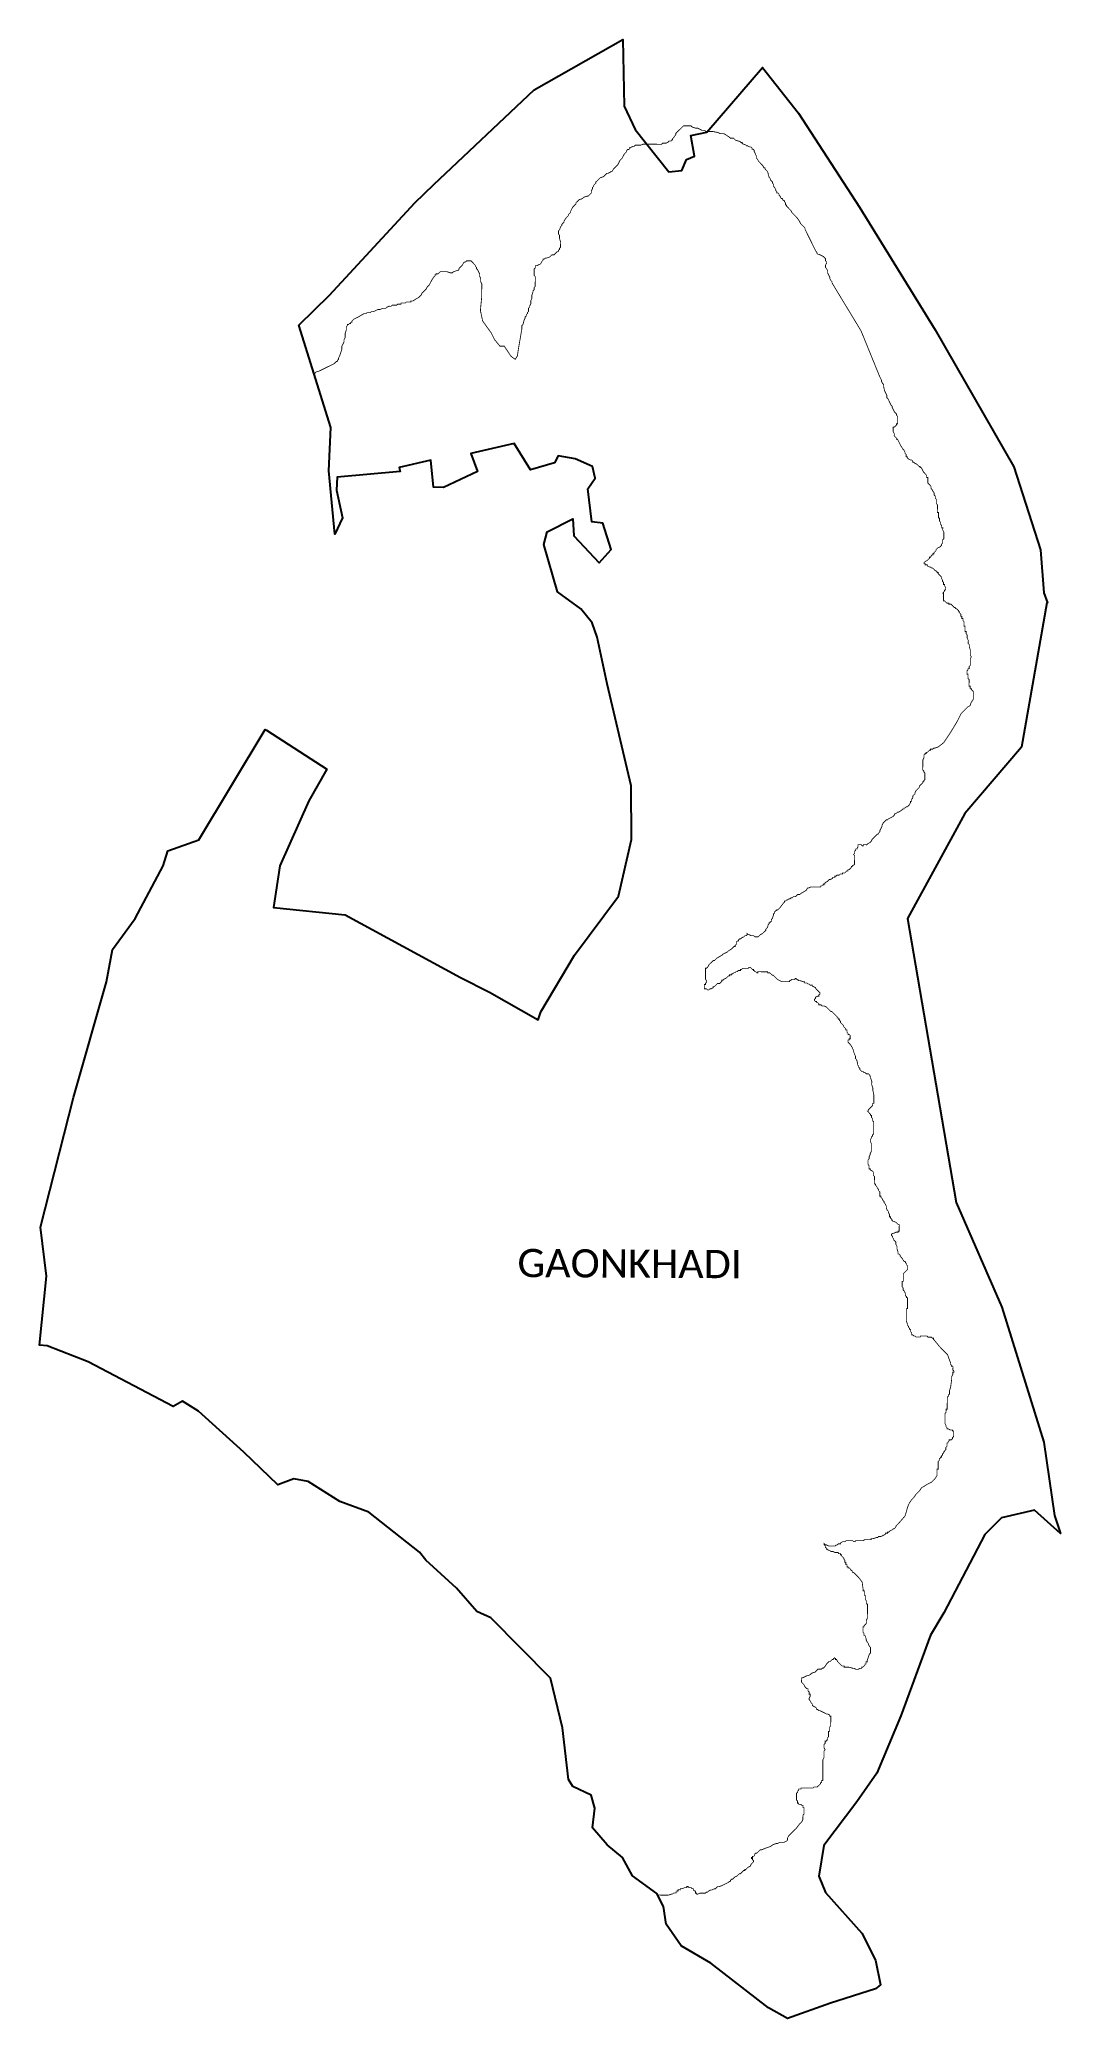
# Model space of a CAD drawing. Header units: metres. Extents: x 319662 to 323428, y 1852503 to 1859804.
import ezdxf

# ---------------------------------------------------------------- set-up
doc = ezdxf.new("R2010")
doc.units = ezdxf.units.M
for name, color, linetype in [('HAZARDS LINE', 1, 'Continuous'), ('village', 3, 'Continuous'), ('VILLAGE NAME', 250, 'Continuous')]:
    doc.layers.add(name, color=color, linetype=linetype)
doc.styles.get("Standard").update_dxf_attribs({"font": 'simplex.shx'})

msp = doc.modelspace()

# ---------------------------------------------------------------- texts
at = {"layer": 'VILLAGE NAME', "insert": (321425.2, 1855342.3), "char_height": 104.042, "attachment_point": 1, "rotation": 359.67619}
msp.add_mtext_dynamic_manual_height_columns('{\\fCalibri|b0|i0|c0|p34;GAONKHADI}', width=1335.183, gutter_width=520.2, heights=[0], dxfattribs=at)

# ---------------------------------------------------------------- linework, layer by layer
at = {"layer": 'HAZARDS LINE', "lineweight": 18}
for points in [[(320675.4, 1858568.3, 3.02, 3.02, 0), (320675.6, 1858568.3, 3.02, 3.02, 0), (320679.7, 1858576.3, 3.02, 3.02, 0), (320687.7, 1858580.3, 3.02, 3.02, 0), (320691.8, 1858580.3, 3.02, 3.02, 0), (320699.8, 1858584.2, 3.02, 3.02, 0), (320724.1, 1858596.2, 3.02, 3.02, 0), (320732.1, 1858600.1, 3.02, 3.02, 0), (320740.2, 1858604.1, 3.02, 3.02, 0), (320748.3, 1858608.1, 3.02, 3.02, 0), (320752.3, 1858612.1, 3.02, 3.02, 0), (320756.4, 1858616.1, 3.02, 3.02, 0), (320760.4, 1858616.1, 3.02, 3.02, 0), (320760.4, 1858620.1, 3.02, 3.02, 0), (320764.5, 1858624.1, 3.02, 3.02, 0), (320764.5, 1858628.1, 3.02, 3.02, 0), (320768.6, 1858636.1, 3.02, 3.02, 0), (320772.7, 1858648.2, 3.02, 3.02, 0), (320776.8, 1858660.2, 3.02, 3.02, 0), (320776.8, 1858672.3, 3.02, 3.02, 0), (320780.9, 1858680.3, 3.02, 3.02, 0), (320785, 1858688.4, 3.02, 3.02, 0), (320785, 1858692.4, 3.02, 3.02, 0), (320785, 1858696.4, 3.02, 3.02, 0), (320789.1, 1858704.4, 3.02, 3.02, 0), (320789.1, 1858708.5, 3.02, 3.02, 0), (320789.2, 1858720.5, 3.02, 3.02, 0), (320793.3, 1858732.6, 3.02, 3.02, 0), (320793.3, 1858736.6, 3.02, 3.02, 0), (320793.3, 1858740.6, 3.02, 3.02, 0), (320793.4, 1858744.7, 3.02, 3.02, 0), (320797.4, 1858748.7, 3.02, 3.02, 0), (320797.4, 1858752.7, 3.02, 3.02, 0), (320801.5, 1858752.7, 3.02, 3.02, 0), (320805.5, 1858756.7, 3.02, 3.02, 0), (320809.5, 1858756.6, 3.02, 3.02, 0), (320809.6, 1858760.7, 3.02, 3.02, 0), (320813.6, 1858760.6, 3.02, 3.02, 0), (320813.6, 1858764.7, 3.02, 3.02, 0), (320821.7, 1858772.7, 3.02, 3.02, 0), (320829.8, 1858776.6, 3.02, 3.02, 0), (320837.9, 1858780.6, 3.02, 3.02, 0), (320858.1, 1858792.6, 3.02, 3.02, 0), (320862.1, 1858792.5, 3.02, 3.02, 0), (320866.1, 1858792.5, 3.02, 3.02, 0), (320870.1, 1858796.5, 3.02, 3.02, 0), (320874.2, 1858796.5, 3.02, 3.02, 0), (320878.2, 1858796.5, 3.02, 3.02, 0), (320882.2, 1858796.4, 3.02, 3.02, 0), (320886.3, 1858800.4, 3.02, 3.02, 0), (320894.3, 1858800.4, 3.02, 3.02, 0), (320902.4, 1858804.4, 3.02, 3.02, 0), (320910.5, 1858808.3, 3.02, 3.02, 0), (320918.5, 1858808.3, 3.02, 3.02, 0), (320926.6, 1858812.3, 3.02, 3.02, 0), (320930.6, 1858812.2, 3.02, 3.02, 0), (320934.6, 1858812.2, 3.02, 3.02, 0), (320938.7, 1858812.2, 3.02, 3.02, 0), (320942.7, 1858816.2, 3.02, 3.02, 0), (320950.8, 1858820.2, 3.02, 3.02, 0), (320954.8, 1858820.1, 3.02, 3.02, 0), (320958.8, 1858820.1, 3.02, 3.02, 0), (320962.9, 1858824.1, 3.02, 3.02, 0), (320974.9, 1858824, 3.02, 3.02, 0), (320979, 1858824, 3.02, 3.02, 0), (320983, 1858828, 3.02, 3.02, 0), (320987, 1858828, 3.02, 3.02, 0), (320991.1, 1858828, 3.02, 3.02, 0), (320995.1, 1858827.9, 3.02, 3.02, 0), (320995.1, 1858832, 3.02, 3.02, 0), (320999.1, 1858831.9, 3.02, 3.02, 0), (321003.2, 1858831.9, 3.02, 3.02, 0), (321007.2, 1858831.9, 3.02, 3.02, 0), (321011.2, 1858831.9, 3.02, 3.02, 0), (321015.3, 1858835.9, 3.02, 3.02, 0), (321019.3, 1858835.8, 3.02, 3.02, 0), (321027.3, 1858835.8, 3.02, 3.02, 0), (321031.4, 1858835.8, 3.02, 3.02, 0), (321031.4, 1858839.8, 3.02, 3.02, 0), (321035.4, 1858839.8, 3.02, 3.02, 0), (321039.4, 1858839.7, 3.02, 3.02, 0), (321051.5, 1858847.7, 3.02, 3.02, 0), (321059.6, 1858851.7, 3.02, 3.02, 0), (321067.7, 1858859.7, 3.02, 3.02, 0), (321071.8, 1858863.7, 3.02, 3.02, 0), (321071.8, 1858867.7, 3.02, 3.02, 0), (321075.8, 1858871.7, 3.02, 3.02, 0), (321079.9, 1858875.7, 3.02, 3.02, 0), (321088, 1858883.7, 3.02, 3.02, 0), (321092.1, 1858891.7, 3.02, 3.02, 0), (321096.1, 1858895.7, 3.02, 3.02, 0), (321100.2, 1858899.7, 3.02, 3.02, 0), (321108.3, 1858915.8, 3.02, 3.02, 0), (321116.4, 1858927.8, 3.02, 3.02, 0), (321120.5, 1858931.8, 3.02, 3.02, 0), (321120.5, 1858935.8, 3.02, 3.02, 0), (321124.5, 1858935.8, 3.02, 3.02, 0), (321124.5, 1858939.8, 3.02, 3.02, 0), (321132.6, 1858939.8, 3.02, 3.02, 0), (321136.6, 1858943.8, 3.02, 3.02, 0), (321140.7, 1858947.8, 3.02, 3.02, 0), (321144.7, 1858947.8, 3.02, 3.02, 0), (321148.7, 1858947.7, 3.02, 3.02, 0), (321156.8, 1858947.7, 3.02, 3.02, 0), (321160.8, 1858947.7, 3.02, 3.02, 0), (321164.8, 1858947.6, 3.02, 3.02, 0), (321176.9, 1858943.5, 3.02, 3.02, 0), (321180.9, 1858943.5, 3.02, 3.02, 0), (321184.9, 1858943.5, 3.02, 3.02, 0), (321189, 1858947.5, 3.02, 3.02, 0), (321201.1, 1858951.5, 3.02, 3.02, 0), (321205.1, 1858951.4, 3.02, 3.02, 0), (321209.1, 1858955.4, 3.02, 3.02, 0), (321209.2, 1858959.5, 3.02, 3.02, 0), (321217.3, 1858967.5, 3.02, 3.02, 0), (321221.3, 1858971.5, 3.02, 3.02, 0), (321225.4, 1858979.5, 3.02, 3.02, 0), (321229.4, 1858983.5, 3.02, 3.02, 0), (321233.5, 1858983.5, 3.02, 3.02, 0), (321237.5, 1858987.5, 3.02, 3.02, 0), (321241.5, 1858987.4, 3.02, 3.02, 0), (321245.6, 1858987.4, 3.02, 3.02, 0), (321249.6, 1858987.4, 3.02, 3.02, 0), (321253.6, 1858987.4, 3.02, 3.02, 0), (321257.6, 1858983.3, 3.02, 3.02, 0), (321261.6, 1858979.3, 3.02, 3.02, 0), (321265.6, 1858975.2, 3.02, 3.02, 0), (321269.6, 1858971.2, 3.02, 3.02, 0), (321269.6, 1858967.1, 3.02, 3.02, 0), (321273.6, 1858963.1, 3.02, 3.02, 0), (321273.6, 1858959.1, 3.02, 3.02, 0), (321277.5, 1858955, 3.02, 3.02, 0), (321281.5, 1858946.9, 3.02, 3.02, 0), (321285.5, 1858938.9, 3.02, 3.02, 0), (321285.5, 1858930.8, 3.02, 3.02, 0), (321289.4, 1858922.7, 3.02, 3.02, 0), (321289.4, 1858910.7, 3.02, 3.02, 0), (321293.3, 1858902.6, 3.02, 3.02, 0), (321293.3, 1858894.5, 3.02, 3.02, 0), (321293.2, 1858882.5, 3.02, 3.02, 0), (321293.2, 1858874.4, 3.02, 3.02, 0), (321293.1, 1858862.3, 3.02, 3.02, 0), (321293, 1858854.3, 3.02, 3.02, 0), (321288.7, 1858810, 3.02, 3.02, 0), (321288.7, 1858802, 3.02, 3.02, 0), (321296.5, 1858765.7, 3.02, 3.02, 0), (321328.4, 1858721.3, 3.02, 3.02, 0), (321340.4, 1858697, 3.02, 3.02, 0), (321360.3, 1858672.8, 3.02, 3.02, 0), (321376.4, 1858672.7, 3.02, 3.02, 0), (321400.4, 1858636.3, 3.02, 3.02, 0), (321416.4, 1858624.1, 3.02, 3.02, 0), (321424.5, 1858636.2, 3.02, 3.02, 0), (321428.7, 1858664.3, 3.02, 3.02, 0), (321441.2, 1858736.7, 3.02, 3.02, 0), (321441.2, 1858740.7, 3.02, 3.02, 0), (321441.3, 1858748.7, 3.02, 3.02, 0), (321445.3, 1858752.7, 3.02, 3.02, 0), (321449.4, 1858768.8, 3.02, 3.02, 0), (321453.5, 1858776.8, 3.02, 3.02, 0), (321453.5, 1858780.9, 3.02, 3.02, 0), (321457.6, 1858784.9, 3.02, 3.02, 0), (321457.6, 1858788.9, 3.02, 3.02, 0), (321461.7, 1858792.9, 3.02, 3.02, 0), (321461.7, 1858796.9, 3.02, 3.02, 0), (321465.7, 1858800.9, 3.02, 3.02, 0), (321465.8, 1858804.9, 3.02, 3.02, 0), (321465.8, 1858809, 3.02, 3.02, 0), (321465.8, 1858813, 3.02, 3.02, 0), (321469.9, 1858817, 3.02, 3.02, 0), (321469.9, 1858821, 3.02, 3.02, 0), (321474, 1858829, 3.02, 3.02, 0), (321474, 1858833.1, 3.02, 3.02, 0), (321474, 1858841.1, 3.02, 3.02, 0), (321478.1, 1858849.1, 3.02, 3.02, 0), (321478.1, 1858853.2, 3.02, 3.02, 0), (321478.2, 1858857.2, 3.02, 3.02, 0), (321478.2, 1858861.2, 3.02, 3.02, 0), (321482.3, 1858873.3, 3.02, 3.02, 0), (321482.3, 1858877.3, 3.02, 3.02, 0), (321486.4, 1858881.3, 3.02, 3.02, 0), (321486.4, 1858885.3, 3.02, 3.02, 0), (321486.4, 1858889.3, 3.02, 3.02, 0), (321490.5, 1858893.3, 3.02, 3.02, 0), (321490.5, 1858897.4, 3.02, 3.02, 0), (321490.5, 1858901.4, 3.02, 3.02, 0), (321490.5, 1858905.4, 3.02, 3.02, 0), (321490.5, 1858909.4, 3.02, 3.02, 0), (321490.6, 1858913.5, 3.02, 3.02, 0), (321490.6, 1858917.5, 3.02, 3.02, 0), (321490.6, 1858921.5, 3.02, 3.02, 0), (321490.6, 1858925.5, 3.02, 3.02, 0), (321490.7, 1858929.6, 3.02, 3.02, 0), (321486.7, 1858933.6, 3.02, 3.02, 0), (321486.7, 1858945.7, 3.02, 3.02, 0), (321486.8, 1858949.7, 3.02, 3.02, 0), (321486.8, 1858953.7, 3.02, 3.02, 0), (321486.8, 1858957.8, 3.02, 3.02, 0), (321490.9, 1858961.8, 3.02, 3.02, 0), (321490.9, 1858965.8, 3.02, 3.02, 0), (321490.9, 1858969.8, 3.02, 3.02, 0), (321494.9, 1858969.8, 3.02, 3.02, 0), (321499, 1858969.8, 3.02, 3.02, 0), (321503, 1858973.8, 3.02, 3.02, 0), (321507, 1858973.7, 3.02, 3.02, 0), (321511.1, 1858977.7, 3.02, 3.02, 0), (321515.2, 1858985.8, 3.02, 3.02, 0), (321519.2, 1858989.8, 3.02, 3.02, 0), (321519.2, 1858993.8, 3.02, 3.02, 0), (321523.3, 1858993.8, 3.02, 3.02, 0), (321527.3, 1858997.8, 3.02, 3.02, 0), (321531.3, 1858997.7, 3.02, 3.02, 0), (321543.4, 1859001.7, 3.02, 3.02, 0), (321551.5, 1859009.7, 3.02, 3.02, 0), (321555.5, 1859009.7, 3.02, 3.02, 0), (321559.6, 1859009.6, 3.02, 3.02, 0), (321563.6, 1859013.6, 3.02, 3.02, 0), (321567.7, 1859017.6, 3.02, 3.02, 0), (321571.7, 1859021.6, 3.02, 3.02, 0), (321575.7, 1859021.6, 3.02, 3.02, 0), (321575.8, 1859025.6, 3.02, 3.02, 0), (321579.8, 1859029.6, 3.02, 3.02, 0), (321579.8, 1859033.7, 3.02, 3.02, 0), (321583.9, 1859037.7, 3.02, 3.02, 0), (321583.9, 1859041.7, 3.02, 3.02, 0), (321583.9, 1859045.7, 3.02, 3.02, 0), (321584, 1859049.7, 3.02, 3.02, 0), (321584, 1859057.8, 3.02, 3.02, 0), (321580.1, 1859069.9, 3.02, 3.02, 0), (321580.1, 1859073.9, 3.02, 3.02, 0), (321580.1, 1859077.9, 3.02, 3.02, 0), (321580.1, 1859082, 3.02, 3.02, 0), (321576.1, 1859086, 3.02, 3.02, 0), (321576.2, 1859090, 3.02, 3.02, 0), (321576.2, 1859094.1, 3.02, 3.02, 0), (321576.2, 1859098.1, 3.02, 3.02, 0), (321580.3, 1859102.1, 3.02, 3.02, 0), (321584.4, 1859114.1, 3.02, 3.02, 0), (321588.4, 1859118.1, 3.02, 3.02, 0), (321588.4, 1859122.1, 3.02, 3.02, 0), (321592.5, 1859126.1, 3.02, 3.02, 0), (321596.5, 1859130.1, 3.02, 3.02, 0), (321596.5, 1859134.2, 3.02, 3.02, 0), (321604.7, 1859146.2, 3.02, 3.02, 0), (321608.7, 1859150.2, 3.02, 3.02, 0), (321612.8, 1859154.2, 3.02, 3.02, 0), (321612.8, 1859158.2, 3.02, 3.02, 0), (321616.8, 1859162.2, 3.02, 3.02, 0), (321620.9, 1859166.2, 3.02, 3.02, 0), (321620.9, 1859170.2, 3.02, 3.02, 0), (321629.1, 1859186.3, 3.02, 3.02, 0), (321633.1, 1859190.3, 3.02, 3.02, 0), (321637.2, 1859194.3, 3.02, 3.02, 0), (321641.2, 1859198.3, 3.02, 3.02, 0), (321641.2, 1859202.3, 3.02, 3.02, 0), (321645.3, 1859206.3, 3.02, 3.02, 0), (321649.3, 1859210.3, 3.02, 3.02, 0), (321653.4, 1859214.3, 3.02, 3.02, 0), (321657.4, 1859214.3, 3.02, 3.02, 0), (321665.5, 1859218.3, 3.02, 3.02, 0), (321669.5, 1859222.3, 3.02, 3.02, 0), (321681.6, 1859226.2, 3.02, 3.02, 0), (321685.6, 1859226.2, 3.02, 3.02, 0), (321689.7, 1859230.2, 3.02, 3.02, 0), (321693.7, 1859234.2, 3.02, 3.02, 0), (321697.8, 1859238.2, 3.02, 3.02, 0), (321697.8, 1859242.2, 3.02, 3.02, 0), (321697.8, 1859246.2, 3.02, 3.02, 0), (321701.9, 1859254.3, 3.02, 3.02, 0), (321701.9, 1859258.3, 3.02, 3.02, 0), (321706, 1859262.3, 3.02, 3.02, 0), (321706, 1859266.3, 3.02, 3.02, 0), (321710.1, 1859270.3, 3.02, 3.02, 0), (321714.1, 1859274.3, 3.02, 3.02, 0), (321714.1, 1859278.3, 3.02, 3.02, 0), (321718.2, 1859282.3, 3.02, 3.02, 0), (321722.2, 1859286.3, 3.02, 3.02, 0), (321726.3, 1859290.3, 3.02, 3.02, 0), (321730.3, 1859294.3, 3.02, 3.02, 0), (321742.4, 1859298.3, 3.02, 3.02, 0), (321750.5, 1859306.3, 3.02, 3.02, 0), (321754.6, 1859310.3, 3.02, 3.02, 0), (321758.6, 1859310.3, 3.02, 3.02, 0), (321766.7, 1859314.2, 3.02, 3.02, 0), (321770.7, 1859318.2, 3.02, 3.02, 0), (321774.7, 1859318.2, 3.02, 3.02, 0), (321778.8, 1859326.2, 3.02, 3.02, 0), (321782.9, 1859330.2, 3.02, 3.02, 0), (321786.9, 1859334.2, 3.02, 3.02, 0), (321795, 1859342.2, 3.02, 3.02, 0), (321803.1, 1859358.3, 3.02, 3.02, 0), (321807.2, 1859362.3, 3.02, 3.02, 0), (321811.2, 1859366.3, 3.02, 3.02, 0), (321819.4, 1859382.3, 3.02, 3.02, 0), (321823.4, 1859386.3, 3.02, 3.02, 0), (321827.5, 1859390.3, 3.02, 3.02, 0), (321827.5, 1859394.4, 3.02, 3.02, 0), (321831.6, 1859398.4, 3.02, 3.02, 0), (321835.6, 1859398.3, 3.02, 3.02, 0), (321839.6, 1859402.3, 3.02, 3.02, 0), (321839.7, 1859406.4, 3.02, 3.02, 0), (321843.7, 1859406.3, 3.02, 3.02, 0), (321851.8, 1859410.3, 3.02, 3.02, 0), (321855.8, 1859410.3, 3.02, 3.02, 0), (321859.8, 1859414.3, 3.02, 3.02, 0), (321863.9, 1859414.3, 3.02, 3.02, 0), (321871.9, 1859414.2, 3.02, 3.02, 0), (321879.9, 1859414.2, 3.02, 3.02, 0), (321888, 1859418.2, 3.02, 3.02, 0), (321896.1, 1859418.1, 3.02, 3.02, 0), (321912.2, 1859418, 3.02, 3.02, 0), (321932.3, 1859417.9, 3.02, 3.02, 0), (321944.4, 1859417.8, 3.02, 3.02, 0), (321952.4, 1859417.8, 3.02, 3.02, 0), (321956.4, 1859417.7, 3.02, 3.02, 0), (321960.5, 1859421.7, 3.02, 3.02, 0), (321972.5, 1859421.7, 3.02, 3.02, 0), (321980.6, 1859425.6, 3.02, 3.02, 0), (321984.7, 1859429.6, 3.02, 3.02, 0), (321988.7, 1859429.6, 3.02, 3.02, 0), (321992.7, 1859429.6, 3.02, 3.02, 0), (321992.7, 1859433.6, 3.02, 3.02, 0), (321996.8, 1859433.6, 3.02, 3.02, 0), (321996.8, 1859437.6, 3.02, 3.02, 0), (322000.8, 1859441.6, 3.02, 3.02, 0), (322009, 1859453.6, 3.02, 3.02, 0), (322009, 1859457.7, 3.02, 3.02, 0), (322013, 1859461.7, 3.02, 3.02, 0), (322017.1, 1859465.7, 3.02, 3.02, 0), (322021.1, 1859469.7, 3.02, 3.02, 0), (322029.2, 1859477.7, 3.02, 3.02, 0), (322033.3, 1859481.7, 3.02, 3.02, 0), (322037.3, 1859485.7, 3.02, 3.02, 0), (322041.3, 1859485.6, 3.02, 3.02, 0), (322045.4, 1859485.6, 3.02, 3.02, 0), (322049.4, 1859485.6, 3.02, 3.02, 0), (322053.4, 1859485.6, 3.02, 3.02, 0), (322061.5, 1859485.5, 3.02, 3.02, 0), (322065.5, 1859485.5, 3.02, 3.02, 0), (322069.5, 1859481.4, 3.02, 3.02, 0), (322081.5, 1859477.3, 3.02, 3.02, 0), (322089.6, 1859477.3, 3.02, 3.02, 0), (322105.6, 1859469.1, 3.02, 3.02, 0), (322109.7, 1859469.1, 3.02, 3.02, 0), (322113.7, 1859469.1, 3.02, 3.02, 0), (322121.7, 1859465, 3.02, 3.02, 0), (322125.7, 1859465, 3.02, 3.02, 0), (322133.8, 1859464.9, 3.02, 3.02, 0), (322141.8, 1859464.9, 3.02, 3.02, 0), (322145.8, 1859464.9, 3.02, 3.02, 0), (322165.9, 1859460.7, 3.02, 3.02, 0), (322174, 1859456.7, 3.02, 3.02, 0), (322178, 1859456.6, 3.02, 3.02, 0), (322182, 1859456.6, 3.02, 3.02, 0), (322186, 1859456.6, 3.02, 3.02, 0), (322194.1, 1859452.5, 3.02, 3.02, 0), (322206.1, 1859444.4, 3.02, 3.02, 0), (322210.1, 1859440.3, 3.02, 3.02, 0), (322214.1, 1859440.3, 3.02, 3.02, 0), (322222.2, 1859440.3, 3.02, 3.02, 0), (322226.2, 1859436.2, 3.02, 3.02, 0), (322230.2, 1859432.2, 3.02, 3.02, 0), (322246.2, 1859428, 3.02, 3.02, 0), (322250.2, 1859424, 3.02, 3.02, 0), (322254.2, 1859424, 3.02, 3.02, 0), (322254.2, 1859419.9, 3.02, 3.02, 0), (322266.3, 1859415.8, 3.02, 3.02, 0), (322270.3, 1859411.8, 3.02, 3.02, 0), (322274.3, 1859411.8, 3.02, 3.02, 0), (322282.3, 1859407.7, 3.02, 3.02, 0), (322286.3, 1859407.7, 3.02, 3.02, 0), (322290.3, 1859403.6, 3.02, 3.02, 0), (322290.3, 1859399.6, 3.02, 3.02, 0), (322294.3, 1859399.6, 3.02, 3.02, 0), (322298.3, 1859395.5, 3.02, 3.02, 0), (322298.3, 1859391.5, 3.02, 3.02, 0), (322302.3, 1859383.4, 3.02, 3.02, 0), (322302.3, 1859379.4, 3.02, 3.02, 0), (322306.3, 1859375.3, 3.02, 3.02, 0), (322306.2, 1859371.3, 3.02, 3.02, 0), (322306.2, 1859367.3, 3.02, 3.02, 0), (322310.2, 1859363.3, 3.02, 3.02, 0), (322314.2, 1859355.2, 3.02, 3.02, 0), (322318.2, 1859351.1, 3.02, 3.02, 0), (322322.2, 1859347.1, 3.02, 3.02, 0), (322326.2, 1859343, 3.02, 3.02, 0), (322330.2, 1859339, 3.02, 3.02, 0), (322334.2, 1859330.9, 3.02, 3.02, 0), (322338.2, 1859330.9, 3.02, 3.02, 0), (322338.2, 1859326.9, 3.02, 3.02, 0), (322342.2, 1859322.8, 3.02, 3.02, 0), (322346.2, 1859318.8, 3.02, 3.02, 0), (322350.1, 1859310.7, 3.02, 3.02, 0), (322350.1, 1859306.7, 3.02, 3.02, 0), (322354.1, 1859294.6, 3.02, 3.02, 0), (322358.1, 1859290.5, 3.02, 3.02, 0), (322358, 1859286.5, 3.02, 3.02, 0), (322362, 1859282.4, 3.02, 3.02, 0), (322366, 1859278.4, 3.02, 3.02, 0), (322366, 1859274.4, 3.02, 3.02, 0), (322370, 1859270.3, 3.02, 3.02, 0), (322370, 1859262.3, 3.02, 3.02, 0), (322374, 1859258.2, 3.02, 3.02, 0), (322377.9, 1859250.1, 3.02, 3.02, 0), (322377.9, 1859246.1, 3.02, 3.02, 0), (322381.9, 1859242.1, 3.02, 3.02, 0), (322381.9, 1859238, 3.02, 3.02, 0), (322385.9, 1859238, 3.02, 3.02, 0), (322389.9, 1859234, 3.02, 3.02, 0), (322389.9, 1859229.9, 3.02, 3.02, 0), (322393.9, 1859225.9, 3.02, 3.02, 0), (322397.9, 1859217.8, 3.02, 3.02, 0), (322401.9, 1859217.8, 3.02, 3.02, 0), (322405.9, 1859209.7, 3.02, 3.02, 0), (322409.9, 1859209.7, 3.02, 3.02, 0), (322409.9, 1859205.7, 3.02, 3.02, 0), (322413.9, 1859201.6, 3.02, 3.02, 0), (322413.8, 1859197.6, 3.02, 3.02, 0), (322413.8, 1859193.6, 3.02, 3.02, 0), (322417.8, 1859193.6, 3.02, 3.02, 0), (322417.8, 1859189.5, 3.02, 3.02, 0), (322421.8, 1859185.5, 3.02, 3.02, 0), (322425.8, 1859181.4, 3.02, 3.02, 0), (322429.8, 1859177.4, 3.02, 3.02, 0), (322433.8, 1859173.3, 3.02, 3.02, 0), (322437.8, 1859165.3, 3.02, 3.02, 0), (322441.8, 1859161.2, 3.02, 3.02, 0), (322453.8, 1859149.1, 3.02, 3.02, 0), (322457.8, 1859145, 3.02, 3.02, 0), (322465.7, 1859132.9, 3.02, 3.02, 0), (322469.7, 1859124.8, 3.02, 3.02, 0), (322481.7, 1859112.7, 3.02, 3.02, 0), (322485.7, 1859108.6, 3.02, 3.02, 0), (322485.7, 1859104.6, 3.02, 3.02, 0), (322525.4, 1859023.9, 3.02, 3.02, 0), (322529.4, 1859019.8, 3.02, 3.02, 0), (322529.4, 1859015.8, 3.02, 3.02, 0), (322533.4, 1859011.7, 3.02, 3.02, 0), (322537.4, 1859011.7, 3.02, 3.02, 0), (322545.5, 1859007.6, 3.02, 3.02, 0), (322553.5, 1859003.6, 3.02, 3.02, 0), (322557.5, 1858999.5, 3.02, 3.02, 0), (322561.5, 1858995.5, 3.02, 3.02, 0), (322561.5, 1858991.4, 3.02, 3.02, 0), (322561.4, 1858987.4, 3.02, 3.02, 0), (322565.4, 1858983.4, 3.02, 3.02, 0), (322565.4, 1858979.3, 3.02, 3.02, 0), (322561.3, 1858971.3, 3.02, 3.02, 0), (322561.3, 1858967.3, 3.02, 3.02, 0), (322561.3, 1858963.3, 3.02, 3.02, 0), (322565.3, 1858959.2, 3.02, 3.02, 0), (322569.3, 1858951.1, 3.02, 3.02, 0), (322569.2, 1858943.1, 3.02, 3.02, 0), (322577.2, 1858926.9, 3.02, 3.02, 0), (322577.1, 1858922.9, 3.02, 3.02, 0), (322581.1, 1858914.8, 3.02, 3.02, 0), (322585.1, 1858910.8, 3.02, 3.02, 0), (322585.1, 1858906.8, 3.02, 3.02, 0), (322692.7, 1858729, 3.02, 3.02, 0), (322760.1, 1858563.6, 3.02, 3.02, 0), (322764, 1858555.5, 3.02, 3.02, 0), (322768, 1858547.5, 3.02, 3.02, 0), (322768, 1858543.4, 3.02, 3.02, 0), (322772, 1858535.4, 3.02, 3.02, 0), (322776, 1858531.3, 3.02, 3.02, 0), (322775.9, 1858523.3, 3.02, 3.02, 0), (322779.8, 1858507.1, 3.02, 3.02, 0), (322783.8, 1858499.1, 3.02, 3.02, 0), (322787.8, 1858491, 3.02, 3.02, 0), (322787.7, 1858482.9, 3.02, 3.02, 0), (322791.7, 1858478.9, 3.02, 3.02, 0), (322795.7, 1858470.8, 3.02, 3.02, 0), (322799.7, 1858462.7, 3.02, 3.02, 0), (322803.7, 1858454.7, 3.02, 3.02, 0), (322807.7, 1858450.6, 3.02, 3.02, 0), (322807.6, 1858446.6, 3.02, 3.02, 0), (322815.6, 1858430.4, 3.02, 3.02, 0), (322819.6, 1858426.4, 3.02, 3.02, 0), (322823.6, 1858422.3, 3.02, 3.02, 0), (322823.6, 1858418.3, 3.02, 3.02, 0), (322827.6, 1858414.3, 3.02, 3.02, 0), (322827.5, 1858410.3, 3.02, 3.02, 0), (322827.5, 1858406.2, 3.02, 3.02, 0), (322827.5, 1858402.2, 3.02, 3.02, 0), (322827.5, 1858398.2, 3.02, 3.02, 0), (322827.4, 1858394.2, 3.02, 3.02, 0), (322827.4, 1858390.1, 3.02, 3.02, 0), (322827.4, 1858386.1, 3.02, 3.02, 0), (322823.4, 1858386.1, 3.02, 3.02, 0), (322823.3, 1858382.1, 3.02, 3.02, 0), (322819.3, 1858378.1, 3.02, 3.02, 0), (322815.2, 1858374.1, 3.02, 3.02, 0), (322811.2, 1858374.1, 3.02, 3.02, 0), (322811.2, 1858370.1, 3.02, 3.02, 0), (322811.2, 1858366.1, 3.02, 3.02, 0), (322811.1, 1858362.1, 3.02, 3.02, 0), (322811.1, 1858358, 3.02, 3.02, 0), (322815.1, 1858350, 3.02, 3.02, 0), (322815.1, 1858345.9, 3.02, 3.02, 0), (322815, 1858341.9, 3.02, 3.02, 0), (322823, 1858333.8, 3.02, 3.02, 0), (322823, 1858329.8, 3.02, 3.02, 0), (322827, 1858329.8, 3.02, 3.02, 0), (322835, 1858313.6, 3.02, 3.02, 0), (322839, 1858305.5, 3.02, 3.02, 0), (322846.9, 1858293.4, 3.02, 3.02, 0), (322850.9, 1858289.4, 3.02, 3.02, 0), (322854.9, 1858281.3, 3.02, 3.02, 0), (322854.9, 1858277.3, 3.02, 3.02, 0), (322858.9, 1858273.2, 3.02, 3.02, 0), (322858.8, 1858265.2, 3.02, 3.02, 0), (322862.9, 1858265.1, 3.02, 3.02, 0), (322862.8, 1858261.1, 3.02, 3.02, 0), (322866.8, 1858257.1, 3.02, 3.02, 0), (322874.9, 1858253, 3.02, 3.02, 0), (322878.9, 1858253, 3.02, 3.02, 0), (322882.9, 1858248.9, 3.02, 3.02, 0), (322882.9, 1858244.9, 3.02, 3.02, 0), (322886.9, 1858244.9, 3.02, 3.02, 0), (322890.9, 1858240.8, 3.02, 3.02, 0), (322898.9, 1858236.8, 3.02, 3.02, 0), (322906.9, 1858228.7, 3.02, 3.02, 0), (322910.9, 1858228.6, 3.02, 3.02, 0), (322910.9, 1858224.6, 3.02, 3.02, 0), (322914.9, 1858224.6, 3.02, 3.02, 0), (322922.9, 1858208.4, 3.02, 3.02, 0), (322926.9, 1858204.4, 3.02, 3.02, 0), (322930.9, 1858200.3, 3.02, 3.02, 0), (322934.9, 1858196.3, 3.02, 3.02, 0), (322934.8, 1858192.3, 3.02, 3.02, 0), (322934.8, 1858188.2, 3.02, 3.02, 0), (322938.8, 1858188.2, 3.02, 3.02, 0), (322938.8, 1858184.2, 3.02, 3.02, 0), (322938.8, 1858176.1, 3.02, 3.02, 0), (322938.8, 1858172.1, 3.02, 3.02, 0), (322938.7, 1858168.1, 3.02, 3.02, 0), (322942.7, 1858164, 3.02, 3.02, 0), (322946.7, 1858160, 3.02, 3.02, 0), (322950.7, 1858155.9, 3.02, 3.02, 0), (322950.7, 1858147.9, 3.02, 3.02, 0), (322954.7, 1858143.8, 3.02, 3.02, 0), (322958.6, 1858135.8, 3.02, 3.02, 0), (322962.6, 1858131.7, 3.02, 3.02, 0), (322962.6, 1858123.7, 3.02, 3.02, 0), (322966.6, 1858119.6, 3.02, 3.02, 0), (322966.5, 1858111.6, 3.02, 3.02, 0), (322970.5, 1858107.5, 3.02, 3.02, 0), (322970.5, 1858099.5, 3.02, 3.02, 0), (322970.5, 1858091.4, 3.02, 3.02, 0), (322974.4, 1858087.4, 3.02, 3.02, 0), (322974.4, 1858079.3, 3.02, 3.02, 0), (322974.4, 1858075.3, 3.02, 3.02, 0), (322974.3, 1858067.3, 3.02, 3.02, 0), (322974.3, 1858063.2, 3.02, 3.02, 0), (322974.3, 1858059.2, 3.02, 3.02, 0), (322978.3, 1858059.2, 3.02, 3.02, 0), (322978.3, 1858055.2, 3.02, 3.02, 0), (322978.3, 1858051.1, 3.02, 3.02, 0), (322978.2, 1858047.1, 3.02, 3.02, 0), (322978.2, 1858043.1, 3.02, 3.02, 0), (322978.2, 1858039.1, 3.02, 3.02, 0), (322982.2, 1858039, 3.02, 3.02, 0), (322982.2, 1858035, 3.02, 3.02, 0), (322982.2, 1858031, 3.02, 3.02, 0), (322982.1, 1858027, 3.02, 3.02, 0), (322986.1, 1858022.9, 3.02, 3.02, 0), (322986.1, 1858014.9, 3.02, 3.02, 0), (322990.1, 1858010.8, 3.02, 3.02, 0), (322990.1, 1858006.8, 3.02, 3.02, 0), (322990, 1858002.8, 3.02, 3.02, 0), (322994.1, 1858002.7, 3.02, 3.02, 0), (322994, 1857998.7, 3.02, 3.02, 0), (322994, 1857994.7, 3.02, 3.02, 0), (322998, 1857986.6, 3.02, 3.02, 0), (322998, 1857982.6, 3.02, 3.02, 0), (322997.9, 1857978.6, 3.02, 3.02, 0), (322997.9, 1857974.5, 3.02, 3.02, 0), (322997.9, 1857970.5, 3.02, 3.02, 0), (322997.9, 1857966.5, 3.02, 3.02, 0), (322997.8, 1857962.5, 3.02, 3.02, 0), (322993.8, 1857958.5, 3.02, 3.02, 0), (322993.8, 1857954.4, 3.02, 3.02, 0), (322993.7, 1857950.4, 3.02, 3.02, 0), (322993.7, 1857946.4, 3.02, 3.02, 0), (322989.7, 1857942.4, 3.02, 3.02, 0), (322989.6, 1857938.4, 3.02, 3.02, 0), (322985.6, 1857934.4, 3.02, 3.02, 0), (322981.5, 1857930.4, 3.02, 3.02, 0), (322977.5, 1857930.4, 3.02, 3.02, 0), (322973.5, 1857926.4, 3.02, 3.02, 0), (322969.4, 1857922.4, 3.02, 3.02, 0), (322969.4, 1857918.4, 3.02, 3.02, 0), (322965.3, 1857914.4, 3.02, 3.02, 0), (322961.3, 1857910.4, 3.02, 3.02, 0), (322961.3, 1857906.3, 3.02, 3.02, 0), (322957.2, 1857906.4, 3.02, 3.02, 0), (322957.2, 1857902.3, 3.02, 3.02, 0), (322953.2, 1857902.4, 3.02, 3.02, 0), (322949.1, 1857894.3, 3.02, 3.02, 0), (322945.1, 1857894.4, 3.02, 3.02, 0), (322945.1, 1857890.3, 3.02, 3.02, 0), (322941, 1857886.3, 3.02, 3.02, 0), (322937, 1857882.3, 3.02, 3.02, 0), (322928.9, 1857878.4, 3.02, 3.02, 0), (322924.9, 1857874.4, 3.02, 3.02, 0), (322924.8, 1857870.3, 3.02, 3.02, 0), (322928.9, 1857870.3, 3.02, 3.02, 0), (322928.8, 1857866.3, 3.02, 3.02, 0), (322932.9, 1857866.3, 3.02, 3.02, 0), (322936.9, 1857866.2, 3.02, 3.02, 0), (322936.9, 1857862.2, 3.02, 3.02, 0), (322944.9, 1857858.1, 3.02, 3.02, 0), (322948.9, 1857858.1, 3.02, 3.02, 0), (322952.9, 1857854.1, 3.02, 3.02, 0), (322956.9, 1857854, 3.02, 3.02, 0), (322960.9, 1857850, 3.02, 3.02, 0), (322964.9, 1857845.9, 3.02, 3.02, 0), (322969, 1857845.9, 3.02, 3.02, 0), (322968.9, 1857841.9, 3.02, 3.02, 0), (322973, 1857841.9, 3.02, 3.02, 0), (322972.9, 1857837.8, 3.02, 3.02, 0), (322976.9, 1857837.8, 3.02, 3.02, 0), (322976.9, 1857833.8, 3.02, 3.02, 0), (322980.9, 1857829.8, 3.02, 3.02, 0), (322984.9, 1857825.7, 3.02, 3.02, 0), (322988.9, 1857821.7, 3.02, 3.02, 0), (322988.9, 1857817.6, 3.02, 3.02, 0), (322992.9, 1857809.6, 3.02, 3.02, 0), (322992.8, 1857805.5, 3.02, 3.02, 0), (322996.8, 1857801.5, 3.02, 3.02, 0), (322996.8, 1857797.5, 3.02, 3.02, 0), (322996.8, 1857793.4, 3.02, 3.02, 0), (323000.8, 1857793.4, 3.02, 3.02, 0), (323000.8, 1857789.4, 3.02, 3.02, 0), (323004.8, 1857781.3, 3.02, 3.02, 0), (323004.7, 1857777.3, 3.02, 3.02, 0), (323004.7, 1857773.3, 3.02, 3.02, 0), (323000.7, 1857773.3, 3.02, 3.02, 0), (323000.7, 1857769.3, 3.02, 3.02, 0), (322996.6, 1857765.3, 3.02, 3.02, 0), (322996.6, 1857761.2, 3.02, 3.02, 0), (322992.6, 1857761.3, 3.02, 3.02, 0), (322996.6, 1857761.2, 3.02, 3.02, 0), (322996.6, 1857757.2, 3.02, 3.02, 0), (322996.5, 1857745.1, 3.02, 3.02, 0), (322996.5, 1857741.1, 3.02, 3.02, 0), (322996.5, 1857737.1, 3.02, 3.02, 0), (322996.4, 1857733.1, 3.02, 3.02, 0), (323000.5, 1857733, 3.02, 3.02, 0), (323004.5, 1857729, 3.02, 3.02, 0), (323008.5, 1857724.9, 3.02, 3.02, 0), (323012.5, 1857724.9, 3.02, 3.02, 0), (323016.5, 1857724.9, 3.02, 3.02, 0), (323016.5, 1857720.9, 3.02, 3.02, 0), (323020.5, 1857720.8, 3.02, 3.02, 0), (323024.5, 1857720.8, 3.02, 3.02, 0), (323028.5, 1857716.8, 3.02, 3.02, 0), (323032.5, 1857712.7, 3.02, 3.02, 0), (323036.5, 1857708.7, 3.02, 3.02, 0), (323040.5, 1857708.6, 3.02, 3.02, 0), (323040.5, 1857704.6, 3.02, 3.02, 0), (323044.5, 1857704.6, 3.02, 3.02, 0), (323048.5, 1857700.5, 3.02, 3.02, 0), (323052.5, 1857696.5, 3.02, 3.02, 0), (323052.5, 1857692.5, 3.02, 3.02, 0), (323056.5, 1857692.4, 3.02, 3.02, 0), (323056.5, 1857688.4, 3.02, 3.02, 0), (323060.5, 1857684.4, 3.02, 3.02, 0), (323060.5, 1857680.3, 3.02, 3.02, 0), (323060.5, 1857676.3, 3.02, 3.02, 0), (323064.5, 1857676.3, 3.02, 3.02, 0), (323064.5, 1857672.3, 3.02, 3.02, 0), (323064.4, 1857668.3, 3.02, 3.02, 0), (323068.5, 1857668.2, 3.02, 3.02, 0), (323068.4, 1857664.2, 3.02, 3.02, 0), (323068.4, 1857660.2, 3.02, 3.02, 0), (323072.4, 1857656.1, 3.02, 3.02, 0), (323072.4, 1857652.1, 3.02, 3.02, 0), (323072.4, 1857648.1, 3.02, 3.02, 0), (323072.3, 1857644.1, 3.02, 3.02, 0), (323072.3, 1857640, 3.02, 3.02, 0), (323076.3, 1857640, 3.02, 3.02, 0), (323076.3, 1857636, 3.02, 3.02, 0), (323076.3, 1857632, 3.02, 3.02, 0), (323076.3, 1857627.9, 3.02, 3.02, 0), (323076.2, 1857623.9, 3.02, 3.02, 0), (323076.2, 1857619.9, 3.02, 3.02, 0), (323080.2, 1857619.9, 3.02, 3.02, 0), (323080.2, 1857615.8, 3.02, 3.02, 0), (323080.2, 1857611.8, 3.02, 3.02, 0), (323084.2, 1857607.8, 3.02, 3.02, 0), (323084.2, 1857603.7, 3.02, 3.02, 0), (323084.1, 1857595.7, 3.02, 3.02, 0), (323088.1, 1857587.6, 3.02, 3.02, 0), (323088, 1857579.6, 3.02, 3.02, 0), (323088, 1857575.5, 3.02, 3.02, 0), (323092, 1857571.5, 3.02, 3.02, 0), (323092, 1857567.5, 3.02, 3.02, 0), (323092, 1857563.4, 3.02, 3.02, 0), (323095.9, 1857551.3, 3.02, 3.02, 0), (323095.9, 1857543.3, 3.02, 3.02, 0), (323095.8, 1857539.3, 3.02, 3.02, 0), (323095.8, 1857531.2, 3.02, 3.02, 0), (323099.8, 1857527.2, 3.02, 3.02, 0), (323095.7, 1857519.1, 3.02, 3.02, 0), (323095.7, 1857515.1, 3.02, 3.02, 0), (323095.7, 1857507.1, 3.02, 3.02, 0), (323095.6, 1857503, 3.02, 3.02, 0), (323095.6, 1857499, 3.02, 3.02, 0), (323095.6, 1857495, 3.02, 3.02, 0), (323091.5, 1857491, 3.02, 3.02, 0), (323091.5, 1857487, 3.02, 3.02, 0), (323091.5, 1857482.9, 3.02, 3.02, 0), (323087.5, 1857483, 3.02, 3.02, 0), (323087.4, 1857478.9, 3.02, 3.02, 0), (323083.4, 1857474.9, 3.02, 3.02, 0), (323083.4, 1857470.9, 3.02, 3.02, 0), (323083.3, 1857462.9, 3.02, 3.02, 0), (323087.3, 1857462.8, 3.02, 3.02, 0), (323087.3, 1857458.8, 3.02, 3.02, 0), (323087.3, 1857454.8, 3.02, 3.02, 0), (323087.3, 1857450.8, 3.02, 3.02, 0), (323087.2, 1857446.7, 3.02, 3.02, 0), (323091.2, 1857442.7, 3.02, 3.02, 0), (323091.2, 1857438.7, 3.02, 3.02, 0), (323091.2, 1857434.7, 3.02, 3.02, 0), (323091.2, 1857430.6, 3.02, 3.02, 0), (323091.1, 1857426.6, 3.02, 3.02, 0), (323091.1, 1857418.6, 3.02, 3.02, 0), (323095.1, 1857418.5, 3.02, 3.02, 0), (323095.1, 1857414.5, 3.02, 3.02, 0), (323095.1, 1857410.5, 3.02, 3.02, 0), (323099.1, 1857410.5, 3.02, 3.02, 0), (323099.1, 1857406.4, 3.02, 3.02, 0), (323107.1, 1857398.3, 3.02, 3.02, 0), (323107, 1857386.3, 3.02, 3.02, 0), (323106.9, 1857370.2, 3.02, 3.02, 0), (323098.8, 1857358.1, 3.02, 3.02, 0), (323094.7, 1857346.1, 3.02, 3.02, 0), (323086.6, 1857342.1, 3.02, 3.02, 0), (323078.5, 1857334.1, 3.02, 3.02, 0), (323062.3, 1857318.1, 3.02, 3.02, 0), (323046, 1857286, 3.02, 3.02, 0), (323021.6, 1857245.9, 3.02, 3.02, 0), (322997.3, 1857209.8, 3.02, 3.02, 0), (322977, 1857193.9, 3.02, 3.02, 0), (322964.9, 1857189.9, 3.02, 3.02, 0), (322960.9, 1857189.9, 3.02, 3.02, 0), (322956.9, 1857185.9, 3.02, 3.02, 0), (322952.8, 1857186, 3.02, 3.02, 0), (322948.8, 1857186, 3.02, 3.02, 0), (322948.8, 1857182, 3.02, 3.02, 0), (322944.8, 1857182, 3.02, 3.02, 0), (322940.7, 1857178, 3.02, 3.02, 0), (322936.7, 1857174, 3.02, 3.02, 0), (322932.7, 1857174, 3.02, 3.02, 0), (322932.6, 1857170, 3.02, 3.02, 0), (322928.6, 1857170, 3.02, 3.02, 0), (322928.6, 1857166, 3.02, 3.02, 0), (322924.6, 1857166, 3.02, 3.02, 0), (322924.5, 1857162, 3.02, 3.02, 0), (322924.5, 1857158, 3.02, 3.02, 0), (322924.5, 1857153.9, 3.02, 3.02, 0), (322920.4, 1857145.9, 3.02, 3.02, 0), (322920.4, 1857141.9, 3.02, 3.02, 0), (322920.3, 1857125.8, 3.02, 3.02, 0), (322920.3, 1857121.8, 3.02, 3.02, 0), (322920.2, 1857117.7, 3.02, 3.02, 0), (322920.2, 1857113.7, 3.02, 3.02, 0), (322920.2, 1857109.7, 3.02, 3.02, 0), (322924.2, 1857105.6, 3.02, 3.02, 0), (322924.2, 1857101.6, 3.02, 3.02, 0), (322928.2, 1857097.6, 3.02, 3.02, 0), (322928.1, 1857093.5, 3.02, 3.02, 0), (322928.1, 1857089.5, 3.02, 3.02, 0), (322928.1, 1857085.5, 3.02, 3.02, 0), (322928.1, 1857081.5, 3.02, 3.02, 0), (322928, 1857077.4, 3.02, 3.02, 0), (322928, 1857073.4, 3.02, 3.02, 0), (322924, 1857069.4, 3.02, 3.02, 0), (322923.9, 1857065.4, 3.02, 3.02, 0), (322919.9, 1857065.4, 3.02, 3.02, 0), (322919.9, 1857061.4, 3.02, 3.02, 0), (322907.7, 1857049.4, 3.02, 3.02, 0), (322907.7, 1857045.4, 3.02, 3.02, 0), (322903.7, 1857041.4, 3.02, 3.02, 0), (322899.6, 1857037.4, 3.02, 3.02, 0), (322895.6, 1857033.4, 3.02, 3.02, 0), (322891.5, 1857025.3, 3.02, 3.02, 0), (322891.5, 1857021.3, 3.02, 3.02, 0), (322887.4, 1857017.3, 3.02, 3.02, 0), (322883.4, 1857013.3, 3.02, 3.02, 0), (322883.4, 1857009.3, 3.02, 3.02, 0), (322883.3, 1857005.3, 3.02, 3.02, 0), (322879.3, 1857001.3, 3.02, 3.02, 0), (322879.3, 1856997.2, 3.02, 3.02, 0), (322879.2, 1856993.2, 3.02, 3.02, 0), (322875.2, 1856993.2, 3.02, 3.02, 0), (322875.2, 1856989.2, 3.02, 3.02, 0), (322871.1, 1856981.2, 3.02, 3.02, 0), (322867.1, 1856977.2, 3.02, 3.02, 0), (322863, 1856973.2, 3.02, 3.02, 0), (322859, 1856973.2, 3.02, 3.02, 0), (322854.9, 1856969.2, 3.02, 3.02, 0), (322850.9, 1856969.2, 3.02, 3.02, 0), (322850.9, 1856965.2, 3.02, 3.02, 0), (322846.9, 1856965.2, 3.02, 3.02, 0), (322842.8, 1856961.2, 3.02, 3.02, 0), (322830.7, 1856953.3, 3.02, 3.02, 0), (322826.7, 1856953.3, 3.02, 3.02, 0), (322822.6, 1856949.3, 3.02, 3.02, 0), (322818.6, 1856949.3, 3.02, 3.02, 0), (322814.5, 1856941.3, 3.02, 3.02, 0), (322810.5, 1856937.3, 3.02, 3.02, 0), (322802.4, 1856933.3, 3.02, 3.02, 0), (322794.3, 1856929.3, 3.02, 3.02, 0), (322790.3, 1856925.3, 3.02, 3.02, 0), (322786.3, 1856925.4, 3.02, 3.02, 0), (322782.2, 1856921.4, 3.02, 3.02, 0), (322778.2, 1856917.4, 3.02, 3.02, 0), (322774.1, 1856913.4, 3.02, 3.02, 0), (322770, 1856905.3, 3.02, 3.02, 0), (322770, 1856901.3, 3.02, 3.02, 0), (322761.9, 1856885.3, 3.02, 3.02, 0), (322761.9, 1856881.2, 3.02, 3.02, 0), (322757.8, 1856877.2, 3.02, 3.02, 0), (322757.8, 1856873.2, 3.02, 3.02, 0), (322753.8, 1856873.2, 3.02, 3.02, 0), (322749.7, 1856869.2, 3.02, 3.02, 0), (322745.7, 1856865.2, 3.02, 3.02, 0), (322737.6, 1856857.2, 3.02, 3.02, 0), (322733.5, 1856853.2, 3.02, 3.02, 0), (322729.4, 1856845.2, 3.02, 3.02, 0), (322725.4, 1856841.2, 3.02, 3.02, 0), (322717.3, 1856837.2, 3.02, 3.02, 0), (322713.3, 1856833.2, 3.02, 3.02, 0), (322709.2, 1856833.3, 3.02, 3.02, 0), (322705.2, 1856833.3, 3.02, 3.02, 0), (322701.2, 1856833.3, 3.02, 3.02, 0), (322701.2, 1856829.3, 3.02, 3.02, 0), (322697.2, 1856829.3, 3.02, 3.02, 0), (322693.2, 1856833.4, 3.02, 3.02, 0), (322689.1, 1856833.4, 3.02, 3.02, 0), (322685.1, 1856833.4, 3.02, 3.02, 0), (322681.1, 1856833.4, 3.02, 3.02, 0), (322681.1, 1856829.4, 3.02, 3.02, 0), (322681, 1856825.4, 3.02, 3.02, 0), (322677, 1856817.4, 3.02, 3.02, 0), (322672.9, 1856817.4, 3.02, 3.02, 0), (322672.9, 1856813.4, 3.02, 3.02, 0), (322668.9, 1856809.4, 3.02, 3.02, 0), (322668.8, 1856805.3, 3.02, 3.02, 0), (322668.8, 1856801.3, 3.02, 3.02, 0), (322664.8, 1856797.3, 3.02, 3.02, 0), (322668.8, 1856793.3, 3.02, 3.02, 0), (322668.7, 1856789.2, 3.02, 3.02, 0), (322668.7, 1856785.2, 3.02, 3.02, 0), (322668.7, 1856781.2, 3.02, 3.02, 0), (322668.7, 1856777.2, 3.02, 3.02, 0), (322668.6, 1856769.1, 3.02, 3.02, 0), (322668.6, 1856765.1, 3.02, 3.02, 0), (322668.6, 1856761.1, 3.02, 3.02, 0), (322664.5, 1856757.1, 3.02, 3.02, 0), (322660.5, 1856757.1, 3.02, 3.02, 0), (322660.5, 1856753.1, 3.02, 3.02, 0), (322656.4, 1856753.1, 3.02, 3.02, 0), (322656.4, 1856749.1, 3.02, 3.02, 0), (322652.4, 1856745.1, 3.02, 3.02, 0), (322648.3, 1856741.1, 3.02, 3.02, 0), (322644.3, 1856741.1, 3.02, 3.02, 0), (322644.3, 1856737.1, 3.02, 3.02, 0), (322640.2, 1856737.1, 3.02, 3.02, 0), (322636.2, 1856733.1, 3.02, 3.02, 0), (322632.2, 1856729.1, 3.02, 3.02, 0), (322628.1, 1856729.1, 3.02, 3.02, 0), (322624.1, 1856729.1, 3.02, 3.02, 0), (322624.1, 1856725.1, 3.02, 3.02, 0), (322620.1, 1856725.1, 3.02, 3.02, 0), (322616, 1856725.2, 3.02, 3.02, 0), (322612, 1856721.2, 3.02, 3.02, 0), (322608, 1856721.2, 3.02, 3.02, 0), (322603.9, 1856721.2, 3.02, 3.02, 0), (322599.9, 1856717.2, 3.02, 3.02, 0), (322595.9, 1856717.2, 3.02, 3.02, 0), (322595.8, 1856713.2, 3.02, 3.02, 0), (322591.8, 1856713.2, 3.02, 3.02, 0), (322587.8, 1856713.3, 3.02, 3.02, 0), (322587.8, 1856709.2, 3.02, 3.02, 0), (322579.7, 1856705.3, 3.02, 3.02, 0), (322575.7, 1856705.3, 3.02, 3.02, 0), (322567.6, 1856697.3, 3.02, 3.02, 0), (322559.5, 1856693.3, 3.02, 3.02, 0), (322559.5, 1856689.3, 3.02, 3.02, 0), (322555.5, 1856689.3, 3.02, 3.02, 0), (322555.4, 1856685.3, 3.02, 3.02, 0), (322551.4, 1856685.3, 3.02, 3.02, 0), (322547.4, 1856681.3, 3.02, 3.02, 0), (322543.3, 1856681.3, 3.02, 3.02, 0), (322543.3, 1856677.3, 3.02, 3.02, 0), (322539.3, 1856677.3, 3.02, 3.02, 0), (322535.3, 1856677.4, 3.02, 3.02, 0), (322519.2, 1856677.5, 3.02, 3.02, 0), (322515.1, 1856677.5, 3.02, 3.02, 0), (322511.1, 1856677.5, 3.02, 3.02, 0), (322507.1, 1856677.5, 3.02, 3.02, 0), (322499, 1856673.6, 3.02, 3.02, 0), (322495, 1856673.6, 3.02, 3.02, 0), (322490.9, 1856665.6, 3.02, 3.02, 0), (322470.7, 1856653.6, 3.02, 3.02, 0), (322466.7, 1856649.6, 3.02, 3.02, 0), (322458.6, 1856649.7, 3.02, 3.02, 0), (322454.6, 1856645.7, 3.02, 3.02, 0), (322450.5, 1856641.7, 3.02, 3.02, 0), (322442.5, 1856641.7, 3.02, 3.02, 0), (322438.4, 1856637.7, 3.02, 3.02, 0), (322434.4, 1856637.7, 3.02, 3.02, 0), (322430.4, 1856633.7, 3.02, 3.02, 0), (322426.3, 1856633.8, 3.02, 3.02, 0), (322422.3, 1856629.8, 3.02, 3.02, 0), (322418.3, 1856629.8, 3.02, 3.02, 0), (322414.2, 1856625.8, 3.02, 3.02, 0), (322410.2, 1856625.8, 3.02, 3.02, 0), (322410.2, 1856621.8, 3.02, 3.02, 0), (322406.1, 1856617.8, 3.02, 3.02, 0), (322394, 1856601.8, 3.02, 3.02, 0), (322389.9, 1856597.8, 3.02, 3.02, 0), (322385.9, 1856593.8, 3.02, 3.02, 0), (322381.8, 1856593.8, 3.02, 3.02, 0), (322381.8, 1856589.8, 3.02, 3.02, 0), (322377.8, 1856589.8, 3.02, 3.02, 0), (322373.7, 1856585.8, 3.02, 3.02, 0), (322373.7, 1856581.8, 3.02, 3.02, 0), (322369.7, 1856577.8, 3.02, 3.02, 0), (322369.6, 1856573.7, 3.02, 3.02, 0), (322365.5, 1856561.7, 3.02, 3.02, 0), (322361.5, 1856557.7, 3.02, 3.02, 0), (322361.4, 1856549.6, 3.02, 3.02, 0), (322357.4, 1856549.7, 3.02, 3.02, 0), (322357.4, 1856545.6, 3.02, 3.02, 0), (322353.4, 1856545.7, 3.02, 3.02, 0), (322353.3, 1856541.6, 3.02, 3.02, 0), (322349.3, 1856537.6, 3.02, 3.02, 0), (322349.3, 1856533.6, 3.02, 3.02, 0), (322345.2, 1856525.6, 3.02, 3.02, 0), (322341.1, 1856521.6, 3.02, 3.02, 0), (322341.1, 1856517.6, 3.02, 3.02, 0), (322337.1, 1856513.6, 3.02, 3.02, 0), (322333, 1856509.6, 3.02, 3.02, 0), (322329, 1856505.6, 3.02, 3.02, 0), (322320.9, 1856501.6, 3.02, 3.02, 0), (322316.9, 1856497.6, 3.02, 3.02, 0), (322312.8, 1856493.6, 3.02, 3.02, 0), (322308.8, 1856493.6, 3.02, 3.02, 0), (322304.8, 1856493.6, 3.02, 3.02, 0), (322300.7, 1856493.7, 3.02, 3.02, 0), (322296.7, 1856497.7, 3.02, 3.02, 0), (322292.7, 1856497.7, 3.02, 3.02, 0), (322288.7, 1856497.8, 3.02, 3.02, 0), (322284.7, 1856497.8, 3.02, 3.02, 0), (322280.7, 1856501.8, 3.02, 3.02, 0), (322276.6, 1856501.9, 3.02, 3.02, 0), (322272.6, 1856505.9, 3.02, 3.02, 0), (322272.6, 1856501.9, 3.02, 3.02, 0), (322268.6, 1856497.9, 3.02, 3.02, 0), (322264.5, 1856497.9, 3.02, 3.02, 0), (322260.5, 1856493.9, 3.02, 3.02, 0), (322252.4, 1856489.9, 3.02, 3.02, 0), (322248.4, 1856485.9, 3.02, 3.02, 0), (322244.4, 1856486, 3.02, 3.02, 0), (322240.3, 1856482, 3.02, 3.02, 0), (322240.3, 1856477.9, 3.02, 3.02, 0), (322236.3, 1856478, 3.02, 3.02, 0), (322232.2, 1856474, 3.02, 3.02, 0), (322232.2, 1856469.9, 3.02, 3.02, 0), (322232.2, 1856465.9, 3.02, 3.02, 0), (322228.1, 1856461.9, 3.02, 3.02, 0), (322228.1, 1856457.9, 3.02, 3.02, 0), (322224.1, 1856457.9, 3.02, 3.02, 0), (322220, 1856453.9, 3.02, 3.02, 0), (322216, 1856449.9, 3.02, 3.02, 0), (322203.8, 1856441.9, 3.02, 3.02, 0), (322199.8, 1856437.9, 3.02, 3.02, 0), (322183.6, 1856430, 3.02, 3.02, 0), (322179.6, 1856426, 3.02, 3.02, 0), (322159.4, 1856414, 3.02, 3.02, 0), (322155.4, 1856410, 3.02, 3.02, 0), (322151.3, 1856406, 3.02, 3.02, 0), (322147.3, 1856406.1, 3.02, 3.02, 0), (322139.2, 1856398.1, 3.02, 3.02, 0), (322135.1, 1856394.1, 3.02, 3.02, 0), (322131.1, 1856390.1, 3.02, 3.02, 0), (322127, 1856382, 3.02, 3.02, 0), (322123, 1856378, 3.02, 3.02, 0), (322118.9, 1856378.1, 3.02, 3.02, 0), (322118.9, 1856374, 3.02, 3.02, 0), (322118.9, 1856366, 3.02, 3.02, 0), (322118.8, 1856357.9, 3.02, 3.02, 0), (322118.8, 1856349.9, 3.02, 3.02, 0), (322118.8, 1856345.9, 3.02, 3.02, 0), (322118.7, 1856341.8, 3.02, 3.02, 0), (322118.7, 1856337.8, 3.02, 3.02, 0), (322122.7, 1856329.7, 3.02, 3.02, 0), (322122.7, 1856325.7, 3.02, 3.02, 0), (322118.6, 1856321.7, 3.02, 3.02, 0), (322118.6, 1856317.7, 3.02, 3.02, 0), (322114.6, 1856317.7, 3.02, 3.02, 0), (322114.5, 1856313.7, 3.02, 3.02, 0), (322114.5, 1856309.7, 3.02, 3.02, 0), (322114.5, 1856305.6, 3.02, 3.02, 0), (322114.5, 1856301.6, 3.02, 3.02, 0), (322118.5, 1856301.6, 3.02, 3.02, 0), (322122.5, 1856301.6, 3.02, 3.02, 0), (322126.5, 1856297.5, 3.02, 3.02, 0), (322130.5, 1856297.5, 3.02, 3.02, 0), (322134.6, 1856301.5, 3.02, 3.02, 0), (322138.6, 1856301.5, 3.02, 3.02, 0), (322146.7, 1856305.4, 3.02, 3.02, 0), (322146.7, 1856309.5, 3.02, 3.02, 0), (322150.7, 1856309.4, 3.02, 3.02, 0), (322154.8, 1856313.4, 3.02, 3.02, 0), (322158.8, 1856317.4, 3.02, 3.02, 0), (322162.9, 1856321.4, 3.02, 3.02, 0), (322166.9, 1856321.4, 3.02, 3.02, 0), (322170.9, 1856321.4, 3.02, 3.02, 0), (322175, 1856325.4, 3.02, 3.02, 0), (322179, 1856329.4, 3.02, 3.02, 0), (322179, 1856333.4, 3.02, 3.02, 0), (322183.1, 1856333.4, 3.02, 3.02, 0), (322187.1, 1856337.4, 3.02, 3.02, 0), (322195.2, 1856341.4, 3.02, 3.02, 0), (322199.2, 1856345.4, 3.02, 3.02, 0), (322203.3, 1856349.4, 3.02, 3.02, 0), (322207.3, 1856349.3, 3.02, 3.02, 0), (322207.3, 1856353.4, 3.02, 3.02, 0), (322215.4, 1856353.3, 3.02, 3.02, 0), (322215.4, 1856357.3, 3.02, 3.02, 0), (322219.4, 1856357.3, 3.02, 3.02, 0), (322223.5, 1856361.3, 3.02, 3.02, 0), (322227.5, 1856361.3, 3.02, 3.02, 0), (322231.5, 1856365.3, 3.02, 3.02, 0), (322235.6, 1856365.3, 3.02, 3.02, 0), (322239.6, 1856369.3, 3.02, 3.02, 0), (322243.6, 1856369.2, 3.02, 3.02, 0), (322247.7, 1856369.2, 3.02, 3.02, 0), (322247.7, 1856373.2, 3.02, 3.02, 0), (322251.7, 1856373.2, 3.02, 3.02, 0), (322255.8, 1856377.2, 3.02, 3.02, 0), (322259.8, 1856377.2, 3.02, 3.02, 0), (322263.8, 1856377.2, 3.02, 3.02, 0), (322267.8, 1856377.1, 3.02, 3.02, 0), (322271.9, 1856377.1, 3.02, 3.02, 0), (322275.9, 1856377.1, 3.02, 3.02, 0), (322279.9, 1856381.1, 3.02, 3.02, 0), (322284, 1856381.1, 3.02, 3.02, 0), (322288, 1856377, 3.02, 3.02, 0), (322292, 1856373, 3.02, 3.02, 0), (322296, 1856372.9, 3.02, 3.02, 0), (322296, 1856368.9, 3.02, 3.02, 0), (322300, 1856368.9, 3.02, 3.02, 0), (322300, 1856364.9, 3.02, 3.02, 0), (322304, 1856364.9, 3.02, 3.02, 0), (322308, 1856360.8, 3.02, 3.02, 0), (322312, 1856360.8, 3.02, 3.02, 0), (322312, 1856364.8, 3.02, 3.02, 0), (322316, 1856364.8, 3.02, 3.02, 0), (322320.1, 1856364.8, 3.02, 3.02, 0), (322324.1, 1856364.7, 3.02, 3.02, 0), (322328.1, 1856364.7, 3.02, 3.02, 0), (322332.1, 1856364.7, 3.02, 3.02, 0), (322336.2, 1856364.7, 3.02, 3.02, 0), (322340.2, 1856364.6, 3.02, 3.02, 0), (322344.2, 1856364.6, 3.02, 3.02, 0), (322348.2, 1856364.6, 3.02, 3.02, 0), (322348.2, 1856360.6, 3.02, 3.02, 0), (322352.2, 1856360.5, 3.02, 3.02, 0), (322356.3, 1856360.5, 3.02, 3.02, 0), (322360.3, 1856356.5, 3.02, 3.02, 0), (322364.3, 1856352.4, 3.02, 3.02, 0), (322368.3, 1856352.4, 3.02, 3.02, 0), (322372.3, 1856348.3, 3.02, 3.02, 0), (322380.3, 1856340.2, 3.02, 3.02, 0), (322384.3, 1856336.2, 3.02, 3.02, 0), (322392.3, 1856332.1, 3.02, 3.02, 0), (322400.3, 1856328, 3.02, 3.02, 0), (322404.4, 1856328, 3.02, 3.02, 0), (322408.4, 1856328, 3.02, 3.02, 0), (322412.4, 1856328, 3.02, 3.02, 0), (322420.4, 1856327.9, 3.02, 3.02, 0), (322424.5, 1856327.9, 3.02, 3.02, 0), (322428.5, 1856327.9, 3.02, 3.02, 0), (322428.5, 1856331.9, 3.02, 3.02, 0), (322432.5, 1856331.9, 3.02, 3.02, 0), (322436.6, 1856335.9, 3.02, 3.02, 0), (322440.6, 1856335.8, 3.02, 3.02, 0), (322448.7, 1856335.8, 3.02, 3.02, 0), (322448.7, 1856339.8, 3.02, 3.02, 0), (322452.7, 1856339.8, 3.02, 3.02, 0), (322456.7, 1856335.7, 3.02, 3.02, 0), (322460.7, 1856335.7, 3.02, 3.02, 0), (322460.7, 1856331.7, 3.02, 3.02, 0), (322464.7, 1856331.7, 3.02, 3.02, 0), (322468.8, 1856331.6, 3.02, 3.02, 0), (322480.8, 1856327.5, 3.02, 3.02, 0), (322484.8, 1856327.5, 3.02, 3.02, 0), (322484.8, 1856323.5, 3.02, 3.02, 0), (322488.8, 1856323.5, 3.02, 3.02, 0), (322492.9, 1856323.5, 3.02, 3.02, 0), (322496.9, 1856319.4, 3.02, 3.02, 0), (322500.9, 1856319.4, 3.02, 3.02, 0), (322504.9, 1856315.3, 3.02, 3.02, 0), (322508.9, 1856315.3, 3.02, 3.02, 0), (322512.9, 1856315.3, 3.02, 3.02, 0), (322512.9, 1856311.3, 3.02, 3.02, 0), (322516.9, 1856311.2, 3.02, 3.02, 0), (322520.9, 1856307.2, 3.02, 3.02, 0), (322524.9, 1856307.2, 3.02, 3.02, 0), (322524.9, 1856303.1, 3.02, 3.02, 0), (322532.9, 1856295, 3.02, 3.02, 0), (322540.9, 1856286.9, 3.02, 3.02, 0), (322540.9, 1856282.9, 3.02, 3.02, 0), (322536.8, 1856278.9, 3.02, 3.02, 0), (322536.8, 1856274.9, 3.02, 3.02, 0), (322532.8, 1856274.9, 3.02, 3.02, 0), (322524.7, 1856270.9, 3.02, 3.02, 0), (322524.7, 1856266.9, 3.02, 3.02, 0), (322520.7, 1856262.9, 3.02, 3.02, 0), (322520.6, 1856258.9, 3.02, 3.02, 0), (322524.6, 1856254.8, 3.02, 3.02, 0), (322528.7, 1856254.8, 3.02, 3.02, 0), (322528.6, 1856250.8, 3.02, 3.02, 0), (322532.7, 1856250.8, 3.02, 3.02, 0), (322536.7, 1856246.7, 3.02, 3.02, 0), (322536.6, 1856242.7, 3.02, 3.02, 0), (322540.7, 1856242.7, 3.02, 3.02, 0), (322544.7, 1856242.6, 3.02, 3.02, 0), (322548.7, 1856238.6, 3.02, 3.02, 0), (322552.7, 1856238.6, 3.02, 3.02, 0), (322556.7, 1856238.5, 3.02, 3.02, 0), (322564.7, 1856234.5, 3.02, 3.02, 0), (322576.7, 1856222.3, 3.02, 3.02, 0), (322580.7, 1856218.3, 3.02, 3.02, 0), (322584.8, 1856218.2, 3.02, 3.02, 0), (322592.8, 1856210.1, 3.02, 3.02, 0), (322596.8, 1856206.1, 3.02, 3.02, 0), (322600.8, 1856202, 3.02, 3.02, 0), (322604.8, 1856198, 3.02, 3.02, 0), (322604.7, 1856194, 3.02, 3.02, 0), (322608.8, 1856194, 3.02, 3.02, 0), (322608.7, 1856189.9, 3.02, 3.02, 0), (322612.8, 1856189.9, 3.02, 3.02, 0), (322612.7, 1856185.9, 3.02, 3.02, 0), (322616.7, 1856181.8, 3.02, 3.02, 0), (322616.7, 1856177.8, 3.02, 3.02, 0), (322620.7, 1856173.8, 3.02, 3.02, 0), (322628.7, 1856165.7, 3.02, 3.02, 0), (322628.7, 1856161.6, 3.02, 3.02, 0), (322632.7, 1856157.6, 3.02, 3.02, 0), (322636.7, 1856153.5, 3.02, 3.02, 0), (322636.7, 1856149.5, 3.02, 3.02, 0), (322640.7, 1856149.5, 3.02, 3.02, 0), (322640.7, 1856145.5, 3.02, 3.02, 0), (322640.6, 1856141.4, 3.02, 3.02, 0), (322644.6, 1856137.4, 3.02, 3.02, 0), (322644.6, 1856133.4, 3.02, 3.02, 0), (322648.6, 1856133.3, 3.02, 3.02, 0), (322652.6, 1856129.3, 3.02, 3.02, 0), (322652.6, 1856125.3, 3.02, 3.02, 0), (322652.6, 1856121.2, 3.02, 3.02, 0), (322652.6, 1856117.2, 3.02, 3.02, 0), (322648.5, 1856117.2, 3.02, 3.02, 0), (322648.5, 1856113.2, 3.02, 3.02, 0), (322644.5, 1856113.2, 3.02, 3.02, 0), (322644.5, 1856109.2, 3.02, 3.02, 0), (322644.4, 1856105.2, 3.02, 3.02, 0), (322648.4, 1856101.1, 3.02, 3.02, 0), (322652.4, 1856097.1, 3.02, 3.02, 0), (322660.4, 1856085, 3.02, 3.02, 0), (322660.4, 1856080.9, 3.02, 3.02, 0), (322664.4, 1856076.9, 3.02, 3.02, 0), (322664.4, 1856072.9, 3.02, 3.02, 0), (322668.3, 1856060.8, 3.02, 3.02, 0), (322672.3, 1856052.7, 3.02, 3.02, 0), (322672.2, 1856044.6, 3.02, 3.02, 0), (322676.2, 1856040.6, 3.02, 3.02, 0), (322680.2, 1856024.5, 3.02, 3.02, 0), (322680.1, 1856020.5, 3.02, 3.02, 0), (322684.1, 1856016.4, 3.02, 3.02, 0), (322684.1, 1856012.4, 3.02, 3.02, 0), (322688.1, 1856008.3, 3.02, 3.02, 0), (322688.1, 1856004.3, 3.02, 3.02, 0), (322692.1, 1856000.3, 3.02, 3.02, 0), (322696.1, 1855996.2, 3.02, 3.02, 0), (322700.1, 1855996.2, 3.02, 3.02, 0), (322704.1, 1855992.1, 3.02, 3.02, 0), (322708.1, 1855992.1, 3.02, 3.02, 0), (322712.1, 1855988.1, 3.02, 3.02, 0), (322720.2, 1855988, 3.02, 3.02, 0), (322724.2, 1855984, 3.02, 3.02, 0), (322724.2, 1855979.9, 3.02, 3.02, 0), (322728.2, 1855979.9, 3.02, 3.02, 0), (322728.1, 1855971.9, 3.02, 3.02, 0), (322732.1, 1855959.8, 3.02, 3.02, 0), (322732.1, 1855955.7, 3.02, 3.02, 0), (322732, 1855951.7, 3.02, 3.02, 0), (322732, 1855947.7, 3.02, 3.02, 0), (322736, 1855935.6, 3.02, 3.02, 0), (322735.9, 1855931.6, 3.02, 3.02, 0), (322735.9, 1855927.5, 3.02, 3.02, 0), (322739.8, 1855911.4, 3.02, 3.02, 0), (322739.8, 1855903.4, 3.02, 3.02, 0), (322739.8, 1855899.3, 3.02, 3.02, 0), (322739.7, 1855895.3, 3.02, 3.02, 0), (322739.7, 1855891.3, 3.02, 3.02, 0), (322739.7, 1855887.3, 3.02, 3.02, 0), (322739.7, 1855883.2, 3.02, 3.02, 0), (322739.6, 1855879.2, 3.02, 3.02, 0), (322735.6, 1855879.2, 3.02, 3.02, 0), (322735.6, 1855875.2, 3.02, 3.02, 0), (322735.6, 1855871.2, 3.02, 3.02, 0), (322731.5, 1855867.2, 3.02, 3.02, 0), (322723.4, 1855859.2, 3.02, 3.02, 0), (322719.4, 1855855.2, 3.02, 3.02, 0), (322719.3, 1855851.2, 3.02, 3.02, 0), (322715.3, 1855851.2, 3.02, 3.02, 0), (322719.3, 1855847.1, 3.02, 3.02, 0), (322723.3, 1855843.1, 3.02, 3.02, 0), (322727.3, 1855839, 3.02, 3.02, 0), (322727.3, 1855835, 3.02, 3.02, 0), (322731.3, 1855835, 3.02, 3.02, 0), (322731.3, 1855831, 3.02, 3.02, 0), (322731.3, 1855826.9, 3.02, 3.02, 0), (322735.3, 1855822.9, 3.02, 3.02, 0), (322735.2, 1855818.9, 3.02, 3.02, 0), (322735.2, 1855814.9, 3.02, 3.02, 0), (322739.2, 1855810.8, 3.02, 3.02, 0), (322739.2, 1855802.8, 3.02, 3.02, 0), (322739.1, 1855798.7, 3.02, 3.02, 0), (322739.1, 1855794.7, 3.02, 3.02, 0), (322739.1, 1855790.7, 3.02, 3.02, 0), (322739.1, 1855786.7, 3.02, 3.02, 0), (322739, 1855782.6, 3.02, 3.02, 0), (322739, 1855778.6, 3.02, 3.02, 0), (322739, 1855774.6, 3.02, 3.02, 0), (322739, 1855770.6, 3.02, 3.02, 0), (322738.9, 1855766.5, 3.02, 3.02, 0), (322734.9, 1855762.5, 3.02, 3.02, 0), (322734.9, 1855758.5, 3.02, 3.02, 0), (322730.8, 1855754.5, 3.02, 3.02, 0), (322730.8, 1855750.5, 3.02, 3.02, 0), (322726.8, 1855746.5, 3.02, 3.02, 0), (322726.7, 1855742.5, 3.02, 3.02, 0), (322726.7, 1855738.4, 3.02, 3.02, 0), (322730.7, 1855730.4, 3.02, 3.02, 0), (322730.6, 1855722.3, 3.02, 3.02, 0), (322730.6, 1855718.3, 3.02, 3.02, 0), (322730.6, 1855714.3, 3.02, 3.02, 0), (322730.5, 1855706.2, 3.02, 3.02, 0), (322730.5, 1855702.2, 3.02, 3.02, 0), (322726.4, 1855694.2, 3.02, 3.02, 0), (322726.4, 1855690.1, 3.02, 3.02, 0), (322722.3, 1855682.1, 3.02, 3.02, 0), (322722.3, 1855674.1, 3.02, 3.02, 0), (322718.2, 1855670.1, 3.02, 3.02, 0), (322718.2, 1855666, 3.02, 3.02, 0), (322718.2, 1855658, 3.02, 3.02, 0), (322718.1, 1855654, 3.02, 3.02, 0), (322722.1, 1855649.9, 3.02, 3.02, 0), (322722.1, 1855641.9, 3.02, 3.02, 0), (322722.1, 1855637.8, 3.02, 3.02, 0), (322726.1, 1855637.8, 3.02, 3.02, 0), (322726.1, 1855633.8, 3.02, 3.02, 0), (322734.1, 1855629.7, 3.02, 3.02, 0), (322738.1, 1855625.7, 3.02, 3.02, 0), (322738.1, 1855621.6, 3.02, 3.02, 0), (322738, 1855617.6, 3.02, 3.02, 0), (322738, 1855613.6, 3.02, 3.02, 0), (322742, 1855609.5, 3.02, 3.02, 0), (322741.9, 1855593.4, 3.02, 3.02, 0), (322741.9, 1855585.4, 3.02, 3.02, 0), (322741.8, 1855581.4, 3.02, 3.02, 0), (322745.9, 1855581.4, 3.02, 3.02, 0), (322745.8, 1855577.3, 3.02, 3.02, 0), (322749.8, 1855573.3, 3.02, 3.02, 0), (322753.8, 1855565.2, 3.02, 3.02, 0), (322757.8, 1855561.2, 3.02, 3.02, 0), (322757.8, 1855557.1, 3.02, 3.02, 0), (322761.8, 1855553.1, 3.02, 3.02, 0), (322761.7, 1855545, 3.02, 3.02, 0), (322761.7, 1855541, 3.02, 3.02, 0), (322761.7, 1855537, 3.02, 3.02, 0), (322765.7, 1855537, 3.02, 3.02, 0), (322765.7, 1855532.9, 3.02, 3.02, 0), (322769.7, 1855528.9, 3.02, 3.02, 0), (322773.7, 1855520.8, 3.02, 3.02, 0), (322777.7, 1855516.8, 3.02, 3.02, 0), (322777.6, 1855512.7, 3.02, 3.02, 0), (322781.6, 1855508.7, 3.02, 3.02, 0), (322785.6, 1855500.6, 3.02, 3.02, 0), (322785.6, 1855496.6, 3.02, 3.02, 0), (322785.6, 1855492.6, 3.02, 3.02, 0), (322789.5, 1855484.5, 3.02, 3.02, 0), (322793.5, 1855480.4, 3.02, 3.02, 0), (322793.5, 1855476.4, 3.02, 3.02, 0), (322797.5, 1855468.3, 3.02, 3.02, 0), (322797.4, 1855460.3, 3.02, 3.02, 0), (322801.5, 1855460.3, 3.02, 3.02, 0), (322801.4, 1855456.2, 3.02, 3.02, 0), (322805.4, 1855452.2, 3.02, 3.02, 0), (322805.4, 1855448.2, 3.02, 3.02, 0), (322809.4, 1855448.1, 3.02, 3.02, 0), (322809.4, 1855444.1, 3.02, 3.02, 0), (322813.4, 1855444.1, 3.02, 3.02, 0), (322821.5, 1855440, 3.02, 3.02, 0), (322825.5, 1855436, 3.02, 3.02, 0), (322829.5, 1855431.9, 3.02, 3.02, 0), (322833.5, 1855431.9, 3.02, 3.02, 0), (322833.5, 1855427.9, 3.02, 3.02, 0), (322833.4, 1855423.9, 3.02, 3.02, 0), (322833.4, 1855419.8, 3.02, 3.02, 0), (322833.4, 1855415.8, 3.02, 3.02, 0), (322833.4, 1855411.8, 3.02, 3.02, 0), (322833.3, 1855407.8, 3.02, 3.02, 0), (322829.3, 1855407.8, 3.02, 3.02, 0), (322829.3, 1855403.8, 3.02, 3.02, 0), (322825.3, 1855403.8, 3.02, 3.02, 0), (322821.2, 1855403.8, 3.02, 3.02, 0), (322813.2, 1855399.8, 3.02, 3.02, 0), (322809.1, 1855399.9, 3.02, 3.02, 0), (322805.1, 1855395.9, 3.02, 3.02, 0), (322805.1, 1855391.8, 3.02, 3.02, 0), (322809.1, 1855387.8, 3.02, 3.02, 0), (322809, 1855383.8, 3.02, 3.02, 0), (322813, 1855379.7, 3.02, 3.02, 0), (322813, 1855375.7, 3.02, 3.02, 0), (322817, 1855371.6, 3.02, 3.02, 0), (322821, 1855367.6, 3.02, 3.02, 0), (322821, 1855359.5, 3.02, 3.02, 0), (322824.9, 1855351.5, 3.02, 3.02, 0), (322824.9, 1855347.4, 3.02, 3.02, 0), (322824.9, 1855343.4, 3.02, 3.02, 0), (322828.8, 1855331.3, 3.02, 3.02, 0), (322828.8, 1855327.3, 3.02, 3.02, 0), (322828.8, 1855323.3, 3.02, 3.02, 0), (322832.8, 1855323.2, 3.02, 3.02, 0), (322836.8, 1855319.2, 3.02, 3.02, 0), (322836.8, 1855315.2, 3.02, 3.02, 0), (322840.8, 1855311.1, 3.02, 3.02, 0), (322844.8, 1855307.1, 3.02, 3.02, 0), (322848.8, 1855299, 3.02, 3.02, 0), (322852.8, 1855294.9, 3.02, 3.02, 0), (322856.8, 1855294.9, 3.02, 3.02, 0), (322856.8, 1855290.9, 3.02, 3.02, 0), (322860.8, 1855286.8, 3.02, 3.02, 0), (322860.7, 1855282.8, 3.02, 3.02, 0), (322864.7, 1855278.8, 3.02, 3.02, 0), (322864.7, 1855274.7, 3.02, 3.02, 0), (322864.7, 1855270.7, 3.02, 3.02, 0), (322864.7, 1855266.7, 3.02, 3.02, 0), (322860.6, 1855262.7, 3.02, 3.02, 0), (322852.5, 1855254.7, 3.02, 3.02, 0), (322848.5, 1855250.7, 3.02, 3.02, 0), (322848.4, 1855246.7, 3.02, 3.02, 0), (322848.4, 1855242.6, 3.02, 3.02, 0), (322848.4, 1855238.6, 3.02, 3.02, 0), (322848.4, 1855234.6, 3.02, 3.02, 0), (322848.3, 1855226.5, 3.02, 3.02, 0), (322848.3, 1855222.5, 3.02, 3.02, 0), (322844.3, 1855222.5, 3.02, 3.02, 0), (322844.3, 1855218.5, 3.02, 3.02, 0), (322844.2, 1855210.5, 3.02, 3.02, 0), (322844.2, 1855206.4, 3.02, 3.02, 0), (322844.2, 1855202.4, 3.02, 3.02, 0), (322848.2, 1855198.4, 3.02, 3.02, 0), (322848.1, 1855190.3, 3.02, 3.02, 0), (322852.1, 1855186.3, 3.02, 3.02, 0), (322856.1, 1855178.2, 3.02, 3.02, 0), (322856.1, 1855174.2, 3.02, 3.02, 0), (322856, 1855170.2, 3.02, 3.02, 0), (322860, 1855166.1, 3.02, 3.02, 0), (322860, 1855162.1, 3.02, 3.02, 0), (322864, 1855162.1, 3.02, 3.02, 0), (322864, 1855158, 3.02, 3.02, 0), (322864, 1855154, 3.02, 3.02, 0), (322863.9, 1855146, 3.02, 3.02, 0), (322863.9, 1855141.9, 3.02, 3.02, 0), (322863.9, 1855137.9, 3.02, 3.02, 0), (322863.8, 1855129.9, 3.02, 3.02, 0), (322863.8, 1855125.8, 3.02, 3.02, 0), (322863.8, 1855121.8, 3.02, 3.02, 0), (322859.8, 1855121.8, 3.02, 3.02, 0), (322859.7, 1855117.8, 3.02, 3.02, 0), (322859.6, 1855101.7, 3.02, 3.02, 0), (322859.6, 1855097.7, 3.02, 3.02, 0), (322859.6, 1855093.7, 3.02, 3.02, 0), (322859.6, 1855089.6, 3.02, 3.02, 0), (322859.5, 1855085.6, 3.02, 3.02, 0), (322859.5, 1855081.6, 3.02, 3.02, 0), (322859.5, 1855077.6, 3.02, 3.02, 0), (322863.4, 1855065.5, 3.02, 3.02, 0), (322863.4, 1855061.4, 3.02, 3.02, 0), (322867.4, 1855057.4, 3.02, 3.02, 0), (322867.4, 1855053.4, 3.02, 3.02, 0), (322871.4, 1855049.3, 3.02, 3.02, 0), (322871.4, 1855045.3, 3.02, 3.02, 0), (322875.4, 1855045.3, 3.02, 3.02, 0), (322875.4, 1855041.2, 3.02, 3.02, 0), (322875.3, 1855037.2, 3.02, 3.02, 0), (322879.3, 1855033.2, 3.02, 3.02, 0), (322879.3, 1855029.1, 3.02, 3.02, 0), (322879.3, 1855025.1, 3.02, 3.02, 0), (322883.3, 1855025.1, 3.02, 3.02, 0), (322887.3, 1855021, 3.02, 3.02, 0), (322891.3, 1855021, 3.02, 3.02, 0), (322895.3, 1855017, 3.02, 3.02, 0), (322899.4, 1855016.9, 3.02, 3.02, 0), (322903.4, 1855016.9, 3.02, 3.02, 0), (322907.4, 1855016.9, 3.02, 3.02, 0), (322911.4, 1855016.9, 3.02, 3.02, 0), (322911.5, 1855020.9, 3.02, 3.02, 0), (322915.5, 1855020.9, 3.02, 3.02, 0), (322919.5, 1855020.9, 3.02, 3.02, 0), (322927.6, 1855020.8, 3.02, 3.02, 0), (322931.6, 1855020.8, 3.02, 3.02, 0), (322935.6, 1855020.8, 3.02, 3.02, 0), (322939.6, 1855016.7, 3.02, 3.02, 0), (322947.6, 1855016.7, 3.02, 3.02, 0), (322951.7, 1855016.6, 3.02, 3.02, 0), (322955.7, 1855012.6, 3.02, 3.02, 0), (322959.7, 1855012.6, 3.02, 3.02, 0), (322959.7, 1855008.5, 3.02, 3.02, 0), (322963.7, 1855004.5, 3.02, 3.02, 0), (322983.6, 1854980.2, 3.02, 3.02, 0), (323011.6, 1854951.9, 3.02, 3.02, 0), (323023.5, 1854919.6, 3.02, 3.02, 0), (323023.5, 1854915.6, 3.02, 3.02, 0), (323027.5, 1854911.5, 3.02, 3.02, 0), (323027.5, 1854907.5, 3.02, 3.02, 0), (323031.5, 1854907.5, 3.02, 3.02, 0), (323031.5, 1854903.4, 3.02, 3.02, 0), (323031.4, 1854899.4, 3.02, 3.02, 0), (323031.4, 1854895.4, 3.02, 3.02, 0), (323035.4, 1854891.4, 3.02, 3.02, 0), (323035.4, 1854887.3, 3.02, 3.02, 0), (323031.4, 1854887.4, 3.02, 3.02, 0), (323031.3, 1854883.3, 3.02, 3.02, 0), (323031.3, 1854879.3, 3.02, 3.02, 0), (323027.2, 1854871.3, 3.02, 3.02, 0), (323027.2, 1854863.2, 3.02, 3.02, 0), (323023, 1854831.1, 3.02, 3.02, 0), (323018.9, 1854819, 3.02, 3.02, 0), (323018.8, 1854815, 3.02, 3.02, 0), (323018.8, 1854806.9, 3.02, 3.02, 0), (323014.8, 1854802.9, 3.02, 3.02, 0), (323014.7, 1854798.9, 3.02, 3.02, 0), (323010.7, 1854794.9, 3.02, 3.02, 0), (323010.7, 1854790.9, 3.02, 3.02, 0), (323010.6, 1854786.9, 3.02, 3.02, 0), (323010.6, 1854782.8, 3.02, 3.02, 0), (323010.6, 1854778.8, 3.02, 3.02, 0), (323010.6, 1854774.8, 3.02, 3.02, 0), (323010.5, 1854770.8, 3.02, 3.02, 0), (323010.5, 1854766.7, 3.02, 3.02, 0), (323010.5, 1854762.7, 3.02, 3.02, 0), (323010.5, 1854758.7, 3.02, 3.02, 0), (323010.4, 1854754.7, 3.02, 3.02, 0), (323010.4, 1854750.6, 3.02, 3.02, 0), (323006.4, 1854750.7, 3.02, 3.02, 0), (323006.4, 1854746.6, 3.02, 3.02, 0), (323006.3, 1854742.6, 3.02, 3.02, 0), (323006.3, 1854738.6, 3.02, 3.02, 0), (323002.3, 1854734.6, 3.02, 3.02, 0), (323002.2, 1854722.5, 3.02, 3.02, 0), (323002.1, 1854714.5, 3.02, 3.02, 0), (323002.1, 1854710.4, 3.02, 3.02, 0), (323002.1, 1854706.4, 3.02, 3.02, 0), (323002, 1854698.4, 3.02, 3.02, 0), (323006, 1854690.3, 3.02, 3.02, 0), (323006, 1854686.3, 3.02, 3.02, 0), (323010, 1854682.2, 3.02, 3.02, 0), (323010, 1854678.2, 3.02, 3.02, 0), (323014, 1854678.2, 3.02, 3.02, 0), (323022, 1854674.1, 3.02, 3.02, 0), (323026, 1854674.1, 3.02, 3.02, 0), (323030.1, 1854674, 3.02, 3.02, 0), (323030, 1854670, 3.02, 3.02, 0), (323034.1, 1854670, 3.02, 3.02, 0), (323034, 1854666, 3.02, 3.02, 0), (323034, 1854661.9, 3.02, 3.02, 0), (323034, 1854657.9, 3.02, 3.02, 0), (323034, 1854653.9, 3.02, 3.02, 0), (323033.9, 1854649.9, 3.02, 3.02, 0), (323029.9, 1854645.9, 3.02, 3.02, 0), (323029.9, 1854641.8, 3.02, 3.02, 0), (323025.8, 1854637.8, 3.02, 3.02, 0), (323021.8, 1854637.9, 3.02, 3.02, 0), (323017.8, 1854637.9, 3.02, 3.02, 0), (323017.7, 1854633.9, 3.02, 3.02, 0), (323013.7, 1854629.9, 3.02, 3.02, 0), (323013.7, 1854625.8, 3.02, 3.02, 0), (323009.6, 1854625.9, 3.02, 3.02, 0), (323009.6, 1854621.8, 3.02, 3.02, 0), (323009.6, 1854617.8, 3.02, 3.02, 0), (323009.6, 1854613.8, 3.02, 3.02, 0), (323005.5, 1854609.8, 3.02, 3.02, 0), (323005.5, 1854605.8, 3.02, 3.02, 0), (323005.5, 1854601.8, 3.02, 3.02, 0), (323001.4, 1854597.8, 3.02, 3.02, 0), (323001.4, 1854593.7, 3.02, 3.02, 0), (322997.4, 1854593.8, 3.02, 3.02, 0), (322997.4, 1854589.7, 3.02, 3.02, 0), (322993.3, 1854585.7, 3.02, 3.02, 0), (322993.3, 1854581.7, 3.02, 3.02, 0), (322989.2, 1854577.7, 3.02, 3.02, 0), (322989.2, 1854573.7, 3.02, 3.02, 0), (322985.2, 1854573.7, 3.02, 3.02, 0), (322985.2, 1854569.7, 3.02, 3.02, 0), (322981.1, 1854569.7, 3.02, 3.02, 0), (322981.1, 1854565.7, 3.02, 3.02, 0), (322981.1, 1854561.7, 3.02, 3.02, 0), (322977, 1854557.7, 3.02, 3.02, 0), (322977, 1854553.6, 3.02, 3.02, 0), (322977, 1854549.6, 3.02, 3.02, 0), (322977, 1854545.6, 3.02, 3.02, 0), (322976.9, 1854541.6, 3.02, 3.02, 0), (322976.9, 1854537.5, 3.02, 3.02, 0), (322976.9, 1854533.5, 3.02, 3.02, 0), (322976.9, 1854529.5, 3.02, 3.02, 0), (322972.8, 1854529.5, 3.02, 3.02, 0), (322972.8, 1854525.5, 3.02, 3.02, 0), (322972.8, 1854521.5, 3.02, 3.02, 0), (322972.7, 1854505.4, 3.02, 3.02, 0), (322964.6, 1854493.3, 3.02, 3.02, 0), (322960.5, 1854489.3, 3.02, 3.02, 0), (322952.4, 1854481.3, 3.02, 3.02, 0), (322936.3, 1854473.4, 3.02, 3.02, 0), (322924.2, 1854465.4, 3.02, 3.02, 0), (322916.1, 1854461.4, 3.02, 3.02, 0), (322908, 1854449.4, 3.02, 3.02, 0), (322895.8, 1854437.4, 3.02, 3.02, 0), (322887.7, 1854425.4, 3.02, 3.02, 0), (322879.6, 1854417.4, 3.02, 3.02, 0), (322871.5, 1854405.4, 3.02, 3.02, 0), (322867.4, 1854397.3, 3.02, 3.02, 0), (322863.3, 1854385.3, 3.02, 3.02, 0), (322855.1, 1854357.2, 3.02, 3.02, 0), (322830.8, 1854329.1, 3.02, 3.02, 0), (322826.7, 1854325.1, 3.02, 3.02, 0), (322822.7, 1854321.1, 3.02, 3.02, 0), (322818.6, 1854313.1, 3.02, 3.02, 0), (322814.6, 1854309.1, 3.02, 3.02, 0), (322810.5, 1854309.1, 3.02, 3.02, 0), (322806.5, 1854305.1, 3.02, 3.02, 0), (322798.4, 1854301.2, 3.02, 3.02, 0), (322794.4, 1854297.2, 3.02, 3.02, 0), (322790.3, 1854297.2, 3.02, 3.02, 0), (322790.3, 1854293.2, 3.02, 3.02, 0), (322786.3, 1854293.2, 3.02, 3.02, 0), (322782.3, 1854293.2, 3.02, 3.02, 0), (322782.2, 1854289.2, 3.02, 3.02, 0), (322774.2, 1854285.2, 3.02, 3.02, 0), (322766.1, 1854281.2, 3.02, 3.02, 0), (322762.1, 1854281.3, 3.02, 3.02, 0), (322758, 1854281.3, 3.02, 3.02, 0), (322754, 1854277.3, 3.02, 3.02, 0), (322750, 1854277.3, 3.02, 3.02, 0), (322737.9, 1854273.4, 3.02, 3.02, 0), (322733.9, 1854273.4, 3.02, 3.02, 0), (322729.8, 1854273.4, 3.02, 3.02, 0), (322729.8, 1854269.4, 3.02, 3.02, 0), (322725.8, 1854269.4, 3.02, 3.02, 0), (322717.7, 1854269.5, 3.02, 3.02, 0), (322713.7, 1854269.5, 3.02, 3.02, 0), (322709.7, 1854269.5, 3.02, 3.02, 0), (322705.7, 1854269.5, 3.02, 3.02, 0), (322701.6, 1854265.5, 3.02, 3.02, 0), (322697.6, 1854265.6, 3.02, 3.02, 0), (322689.5, 1854265.6, 3.02, 3.02, 0), (322685.5, 1854265.6, 3.02, 3.02, 0), (322681.5, 1854265.7, 3.02, 3.02, 0), (322677.5, 1854265.7, 3.02, 3.02, 0), (322673.4, 1854265.7, 3.02, 3.02, 0), (322669.4, 1854261.7, 3.02, 3.02, 0), (322665.4, 1854261.7, 3.02, 3.02, 0), (322661.4, 1854265.8, 3.02, 3.02, 0), (322657.3, 1854265.8, 3.02, 3.02, 0), (322653.3, 1854265.8, 3.02, 3.02, 0), (322649.3, 1854265.8, 3.02, 3.02, 0), (322645.3, 1854265.9, 3.02, 3.02, 0), (322641.3, 1854265.9, 3.02, 3.02, 0), (322637.2, 1854265.9, 3.02, 3.02, 0), (322633.2, 1854261.9, 3.02, 3.02, 0), (322629.2, 1854261.9, 3.02, 3.02, 0), (322625.1, 1854262, 3.02, 3.02, 0), (322617.1, 1854258, 3.02, 3.02, 0), (322617, 1854254, 3.02, 3.02, 0), (322613, 1854254, 3.02, 3.02, 0), (322609, 1854254, 3.02, 3.02, 0), (322604.9, 1854250, 3.02, 3.02, 0), (322600.9, 1854250, 3.02, 3.02, 0), (322596.9, 1854246, 3.02, 3.02, 0), (322588.8, 1854246.1, 3.02, 3.02, 0), (322584.8, 1854246.1, 3.02, 3.02, 0), (322576.7, 1854246.2, 3.02, 3.02, 0), (322572.7, 1854246.2, 3.02, 3.02, 0), (322564.7, 1854250.3, 3.02, 3.02, 0), (322560.7, 1854250.3, 3.02, 3.02, 0), (322556.7, 1854254.3, 3.02, 3.02, 0), (322556.7, 1854250.3, 3.02, 3.02, 0), (322560.7, 1854246.3, 3.02, 3.02, 0), (322560.6, 1854242.2, 3.02, 3.02, 0), (322564.6, 1854238.2, 3.02, 3.02, 0), (322564.6, 1854234.2, 3.02, 3.02, 0), (322568.6, 1854234.1, 3.02, 3.02, 0), (322572.6, 1854230.1, 3.02, 3.02, 0), (322576.6, 1854230.1, 3.02, 3.02, 0), (322580.6, 1854226, 3.02, 3.02, 0), (322584.7, 1854226, 3.02, 3.02, 0), (322588.7, 1854226, 3.02, 3.02, 0), (322596.7, 1854221.9, 3.02, 3.02, 0), (322600.7, 1854221.9, 3.02, 3.02, 0), (322604.8, 1854221.8, 3.02, 3.02, 0), (322608.8, 1854221.8, 3.02, 3.02, 0), (322608.8, 1854217.8, 3.02, 3.02, 0), (322612.8, 1854217.8, 3.02, 3.02, 0), (322616.8, 1854217.7, 3.02, 3.02, 0), (322616.8, 1854213.7, 3.02, 3.02, 0), (322620.8, 1854213.7, 3.02, 3.02, 0), (322620.8, 1854209.7, 3.02, 3.02, 0), (322624.8, 1854205.6, 3.02, 3.02, 0), (322628.8, 1854201.6, 3.02, 3.02, 0), (322628.8, 1854197.6, 3.02, 3.02, 0), (322632.8, 1854193.5, 3.02, 3.02, 0), (322632.7, 1854189.5, 3.02, 3.02, 0), (322632.7, 1854185.5, 3.02, 3.02, 0), (322636.7, 1854185.4, 3.02, 3.02, 0), (322636.7, 1854181.4, 3.02, 3.02, 0), (322636.7, 1854177.4, 3.02, 3.02, 0), (322640.7, 1854177.4, 3.02, 3.02, 0), (322640.7, 1854173.3, 3.02, 3.02, 0), (322640.7, 1854169.3, 3.02, 3.02, 0), (322644.7, 1854169.3, 3.02, 3.02, 0), (322644.7, 1854165.3, 3.02, 3.02, 0), (322648.7, 1854165.2, 3.02, 3.02, 0), (322652.7, 1854161.2, 3.02, 3.02, 0), (322652.7, 1854157.2, 3.02, 3.02, 0), (322656.7, 1854157.1, 3.02, 3.02, 0), (322660.7, 1854153.1, 3.02, 3.02, 0), (322660.7, 1854149.1, 3.02, 3.02, 0), (322664.7, 1854149, 3.02, 3.02, 0), (322684.7, 1854128.8, 3.02, 3.02, 0), (322696.7, 1854112.6, 3.02, 3.02, 0), (322700.5, 1854084.4, 3.02, 3.02, 0), (322700.5, 1854080.4, 3.02, 3.02, 0), (322704.5, 1854080.4, 3.02, 3.02, 0), (322704.4, 1854064.3, 3.02, 3.02, 0), (322708.4, 1854064.2, 3.02, 3.02, 0), (322708.3, 1854048.2, 3.02, 3.02, 0), (322712.3, 1854044.1, 3.02, 3.02, 0), (322712.3, 1854032, 3.02, 3.02, 0), (322716.3, 1854032, 3.02, 3.02, 0), (322716, 1853979.7, 3.02, 3.02, 0), (322711.9, 1853971.7, 3.02, 3.02, 0), (322711.8, 1853959.6, 3.02, 3.02, 0), (322707.8, 1853955.6, 3.02, 3.02, 0), (322703.7, 1853951.6, 3.02, 3.02, 0), (322703.7, 1853947.6, 3.02, 3.02, 0), (322699.7, 1853947.6, 3.02, 3.02, 0), (322699.5, 1853927.5, 3.02, 3.02, 0), (322703.5, 1853923.4, 3.02, 3.02, 0), (322703.5, 1853915.4, 3.02, 3.02, 0), (322707.5, 1853915.3, 3.02, 3.02, 0), (322711.5, 1853903.2, 3.02, 3.02, 0), (322711.4, 1853899.2, 3.02, 3.02, 0), (322715.4, 1853891.1, 3.02, 3.02, 0), (322719.4, 1853887.1, 3.02, 3.02, 0), (322719.4, 1853883.1, 3.02, 3.02, 0), (322727.4, 1853870.9, 3.02, 3.02, 0), (322727.2, 1853850.8, 3.02, 3.02, 0), (322723.2, 1853846.8, 3.02, 3.02, 0), (322719.1, 1853834.8, 3.02, 3.02, 0), (322715, 1853822.7, 3.02, 3.02, 0), (322715, 1853818.7, 3.02, 3.02, 0), (322711, 1853818.7, 3.02, 3.02, 0), (322710.9, 1853810.7, 3.02, 3.02, 0), (322706.9, 1853810.7, 3.02, 3.02, 0), (322706.9, 1853806.7, 3.02, 3.02, 0), (322698.8, 1853798.7, 3.02, 3.02, 0), (322694.7, 1853798.7, 3.02, 3.02, 0), (322694.7, 1853794.7, 3.02, 3.02, 0), (322686.7, 1853794.7, 3.02, 3.02, 0), (322682.6, 1853790.7, 3.02, 3.02, 0), (322674.6, 1853790.8, 3.02, 3.02, 0), (322666.5, 1853794.8, 3.02, 3.02, 0), (322662.5, 1853794.9, 3.02, 3.02, 0), (322646.5, 1853799, 3.02, 3.02, 0), (322630.4, 1853799.1, 3.02, 3.02, 0), (322630.4, 1853803.1, 3.02, 3.02, 0), (322622.3, 1853803.2, 3.02, 3.02, 0), (322618.3, 1853807.2, 3.02, 3.02, 0), (322614.3, 1853811.3, 3.02, 3.02, 0), (322606.3, 1853819.4, 3.02, 3.02, 0), (322602.4, 1853827.4, 3.02, 3.02, 0), (322598.3, 1853827.5, 3.02, 3.02, 0), (322598.4, 1853831.5, 3.02, 3.02, 0), (322594.3, 1853831.5, 3.02, 3.02, 0), (322590.3, 1853831.5, 3.02, 3.02, 0), (322590.3, 1853827.5, 3.02, 3.02, 0), (322586.3, 1853827.5, 3.02, 3.02, 0), (322578.2, 1853819.5, 3.02, 3.02, 0), (322574.1, 1853819.6, 3.02, 3.02, 0), (322570.1, 1853815.6, 3.02, 3.02, 0), (322566, 1853811.6, 3.02, 3.02, 0), (322557.9, 1853799.5, 3.02, 3.02, 0), (322553.9, 1853795.5, 3.02, 3.02, 0), (322549.9, 1853795.6, 3.02, 3.02, 0), (322545.8, 1853791.6, 3.02, 3.02, 0), (322533.7, 1853791.6, 3.02, 3.02, 0), (322525.6, 1853783.6, 3.02, 3.02, 0), (322521.6, 1853779.6, 3.02, 3.02, 0), (322517.6, 1853779.7, 3.02, 3.02, 0), (322509.5, 1853775.7, 3.02, 3.02, 0), (322505.4, 1853771.7, 3.02, 3.02, 0), (322497.4, 1853767.7, 3.02, 3.02, 0), (322493.3, 1853767.7, 3.02, 3.02, 0), (322477.2, 1853759.8, 3.02, 3.02, 0), (322473.2, 1853759.8, 3.02, 3.02, 0), (322473.1, 1853743.7, 3.02, 3.02, 0), (322477.1, 1853739.7, 3.02, 3.02, 0), (322481.1, 1853735.6, 3.02, 3.02, 0), (322485, 1853727.5, 3.02, 3.02, 0), (322493, 1853719.4, 3.02, 3.02, 0), (322497.1, 1853719.4, 3.02, 3.02, 0), (322497, 1853711.4, 3.02, 3.02, 0), (322501, 1853707.3, 3.02, 3.02, 0), (322501, 1853699.3, 3.02, 3.02, 0), (322505, 1853699.2, 3.02, 3.02, 0), (322504.9, 1853691.2, 3.02, 3.02, 0), (322500.9, 1853683.2, 3.02, 3.02, 0), (322500.9, 1853679.1, 3.02, 3.02, 0), (322504.8, 1853675.1, 3.02, 3.02, 0), (322508.8, 1853667, 3.02, 3.02, 0), (322512.8, 1853663, 3.02, 3.02, 0), (322512.8, 1853658.9, 3.02, 3.02, 0), (322516.8, 1853654.9, 3.02, 3.02, 0), (322524.8, 1853650.8, 3.02, 3.02, 0), (322528.8, 1853646.8, 3.02, 3.02, 0), (322528.8, 1853642.7, 3.02, 3.02, 0), (322532.8, 1853642.7, 3.02, 3.02, 0), (322536.8, 1853638.7, 3.02, 3.02, 0), (322540.8, 1853638.6, 3.02, 3.02, 0), (322556.9, 1853630.5, 3.02, 3.02, 0), (322564.9, 1853626.4, 3.02, 3.02, 0), (322568.9, 1853626.4, 3.02, 3.02, 0), (322577, 1853622.3, 3.02, 3.02, 0), (322576.9, 1853618.3, 3.02, 3.02, 0), (322581, 1853618.3, 3.02, 3.02, 0), (322580.7, 1853582.1, 3.02, 3.02, 0), (322576.7, 1853578.1, 3.02, 3.02, 0), (322576.6, 1853562, 3.02, 3.02, 0), (322572.6, 1853562, 3.02, 3.02, 0), (322572.4, 1853541.9, 3.02, 3.02, 0), (322568.4, 1853537.9, 3.02, 3.02, 0), (322568.3, 1853529.8, 3.02, 3.02, 0), (322564.3, 1853529.8, 3.02, 3.02, 0), (322564.3, 1853525.8, 3.02, 3.02, 0), (322560.3, 1853525.8, 3.02, 3.02, 0), (322560.2, 1853517.8, 3.02, 3.02, 0), (322556.2, 1853513.8, 3.02, 3.02, 0), (322556.1, 1853501.7, 3.02, 3.02, 0), (322560.1, 1853493.6, 3.02, 3.02, 0), (322556, 1853489.6, 3.02, 3.02, 0), (322555.9, 1853465.5, 3.02, 3.02, 0), (322551.8, 1853457.5, 3.02, 3.02, 0), (322551.3, 1853381, 3.02, 3.02, 0), (322547.3, 1853381, 3.02, 3.02, 0), (322547.3, 1853373, 3.02, 3.02, 0), (322543.2, 1853373, 3.02, 3.02, 0), (322543.2, 1853369, 3.02, 3.02, 0), (322539.2, 1853365, 3.02, 3.02, 0), (322535.1, 1853361, 3.02, 3.02, 0), (322531.1, 1853357, 3.02, 3.02, 0), (322519, 1853357.1, 3.02, 3.02, 0), (322515, 1853353.1, 3.02, 3.02, 0), (322470.7, 1853353.3, 3.02, 3.02, 0), (322470.7, 1853349.3, 3.02, 3.02, 0), (322462.6, 1853349.3, 3.02, 3.02, 0), (322462.6, 1853345.3, 3.02, 3.02, 0), (322458.5, 1853341.3, 3.02, 3.02, 0), (322458.5, 1853337.3, 3.02, 3.02, 0), (322454.5, 1853333.3, 3.02, 3.02, 0), (322454.3, 1853309.1, 3.02, 3.02, 0), (322458.3, 1853305.1, 3.02, 3.02, 0), (322458.3, 1853297, 3.02, 3.02, 0), (322462.3, 1853297, 3.02, 3.02, 0), (322462.3, 1853293, 3.02, 3.02, 0), (322470.3, 1853293, 3.02, 3.02, 0), (322474.3, 1853288.9, 3.02, 3.02, 0), (322478.3, 1853288.9, 3.02, 3.02, 0), (322478.3, 1853280.8, 3.02, 3.02, 0), (322482.3, 1853280.8, 3.02, 3.02, 0), (322482.2, 1853256.7, 3.02, 3.02, 0), (322478.1, 1853252.7, 3.02, 3.02, 0), (322478, 1853236.6, 3.02, 3.02, 0), (322474, 1853228.5, 3.02, 3.02, 0), (322465.9, 1853220.5, 3.02, 3.02, 0), (322453.7, 1853204.5, 3.02, 3.02, 0), (322449.6, 1853200.5, 3.02, 3.02, 0), (322441.5, 1853192.5, 3.02, 3.02, 0), (322429.4, 1853180.5, 3.02, 3.02, 0), (322425.3, 1853176.5, 3.02, 3.02, 0), (322421.3, 1853168.5, 3.02, 3.02, 0), (322421.2, 1853160.4, 3.02, 3.02, 0), (322417.2, 1853156.4, 3.02, 3.02, 0), (322413.2, 1853156.5, 3.02, 3.02, 0), (322409.1, 1853152.5, 3.02, 3.02, 0), (322393, 1853152.6, 3.02, 3.02, 0), (322384.9, 1853148.6, 3.02, 3.02, 0), (322380.9, 1853148.6, 3.02, 3.02, 0), (322368.8, 1853144.7, 3.02, 3.02, 0), (322356.7, 1853136.7, 3.02, 3.02, 0), (322344.6, 1853132.7, 3.02, 3.02, 0), (322324.4, 1853124.8, 3.02, 3.02, 0), (322320.4, 1853124.8, 3.02, 3.02, 0), (322316.4, 1853120.8, 3.02, 3.02, 0), (322312.3, 1853116.8, 3.02, 3.02, 0), (322308.3, 1853112.8, 3.02, 3.02, 0), (322304.2, 1853112.9, 3.02, 3.02, 0), (322300.2, 1853108.9, 3.02, 3.02, 0), (322300.2, 1853104.8, 3.02, 3.02, 0), (322296.1, 1853100.8, 3.02, 3.02, 0), (322292.1, 1853100.9, 3.02, 3.02, 0), (322292.1, 1853096.8, 3.02, 3.02, 0), (322288, 1853096.9, 3.02, 3.02, 0), (322288, 1853092.8, 3.02, 3.02, 0), (322292, 1853092.8, 3.02, 3.02, 0), (322292, 1853088.8, 3.02, 3.02, 0), (322296, 1853084.7, 3.02, 3.02, 0), (322296, 1853080.7, 3.02, 3.02, 0), (322291.9, 1853076.7, 3.02, 3.02, 0), (322287.9, 1853072.7, 3.02, 3.02, 0), (322283.8, 1853064.7, 3.02, 3.02, 0), (322275.7, 1853060.7, 3.02, 3.02, 0), (322271.7, 1853056.7, 3.02, 3.02, 0), (322267.6, 1853052.7, 3.02, 3.02, 0), (322263.6, 1853052.7, 3.02, 3.02, 0), (322263.6, 1853048.7, 3.02, 3.02, 0), (322259.6, 1853048.7, 3.02, 3.02, 0), (322251.5, 1853040.7, 3.02, 3.02, 0), (322247.4, 1853036.7, 3.02, 3.02, 0), (322243.4, 1853036.8, 3.02, 3.02, 0), (322239.4, 1853032.8, 3.02, 3.02, 0), (322235.3, 1853028.8, 3.02, 3.02, 0), (322227.2, 1853024.8, 3.02, 3.02, 0), (322223.2, 1853020.8, 3.02, 3.02, 0), (322219.1, 1853016.8, 3.02, 3.02, 0), (322215.1, 1853016.8, 3.02, 3.02, 0), (322211.1, 1853012.8, 3.02, 3.02, 0), (322211, 1853008.8, 3.02, 3.02, 0), (322207, 1853008.8, 3.02, 3.02, 0), (322203, 1853004.8, 3.02, 3.02, 0), (322194.9, 1853000.8, 3.02, 3.02, 0), (322186.8, 1852996.9, 3.02, 3.02, 0), (322178.8, 1852992.9, 3.02, 3.02, 0), (322166.7, 1852988.9, 3.02, 3.02, 0), (322162.6, 1852988.9, 3.02, 3.02, 0), (322158.6, 1852984.9, 3.02, 3.02, 0), (322154.5, 1852980.9, 3.02, 3.02, 0), (322150.5, 1852981, 3.02, 3.02, 0), (322142.4, 1852977, 3.02, 3.02, 0), (322138.4, 1852977, 3.02, 3.02, 0), (322130.3, 1852973, 3.02, 3.02, 0), (322126.3, 1852969, 3.02, 3.02, 0), (322122.3, 1852969.1, 3.02, 3.02, 0), (322118.2, 1852965.1, 3.02, 3.02, 0), (322098.1, 1852965.2, 3.02, 3.02, 0), (322090, 1852961.2, 3.02, 3.02, 0), (322086, 1852961.2, 3.02, 3.02, 0), (322086, 1852965.3, 3.02, 3.02, 0), (322082, 1852965.3, 3.02, 3.02, 0), (322082.1, 1852973.3, 3.02, 3.02, 0), (322078, 1852973.4, 3.02, 3.02, 0), (322074, 1852977.4, 3.02, 3.02, 0), (322074.1, 1852981.4, 3.02, 3.02, 0), (322070, 1852981.5, 3.02, 3.02, 0), (322066, 1852985.5, 3.02, 3.02, 0), (322058, 1852985.6, 3.02, 3.02, 0), (322054, 1852989.6, 3.02, 3.02, 0), (322050, 1852989.6, 3.02, 3.02, 0), (322049.9, 1852985.6, 3.02, 3.02, 0), (322041.9, 1852985.7, 3.02, 3.02, 0), (322033.8, 1852981.7, 3.02, 3.02, 0), (322025.8, 1852981.7, 3.02, 3.02, 0), (322025.7, 1852977.7, 3.02, 3.02, 0), (322017.7, 1852977.8, 3.02, 3.02, 0), (322017.7, 1852973.7, 3.02, 3.02, 0), (322013.6, 1852973.8, 3.02, 3.02, 0), (322013.6, 1852969.7, 3.02, 3.02, 0), (322009.6, 1852969.8, 3.02, 3.02, 0), (322009.6, 1852965.7, 3.02, 3.02, 0), (322001.5, 1852965.8, 3.02, 3.02, 0), (321997.5, 1852961.8, 3.02, 3.02, 0), (321993.5, 1852961.8, 3.02, 3.02, 0), (321981.4, 1852957.9, 3.02, 3.02, 0), (321941.5, 1852958.1, 3.02, 3.02, 0)], [(322590.7, 1852562.4, 3.03, 3.03, 0), (322590.7, 1852565.8, 3.03, 3.03, 0), (322598.8, 1852565.7, 3.03, 3.03, 0), (322602.8, 1852569.7, 3.03, 3.03, 0), (322613.6, 1852569.7, 3.03, 3.03, 0)]]:
    msp.add_lwpolyline(points, format="xyseb", dxfattribs=at)
for points, const_width in [([(322594.4, 1853835.5), (322594.3, 1853831.5)], 3.02), ([(322586.7, 1852561.8), (322590.7, 1852561.7)], 3.03)]:
    msp.add_lwpolyline(points, close=True, dxfattribs=dict(at, const_width=const_width))
at = {"layer": 'village', "color": 3}
msp.add_polyline3d([(323043.3, 1855513.1, 0), (323212.5, 1855126.9, 0), (323366.5, 1854629.7, 0), (323405.7, 1854358.9, 0), (323428.1, 1854291.9, 0), (323331.9, 1854378.7, 0), (323211, 1854349.5, 0), (323148.8, 1854288.3, 0), (322997.9, 1853999.2, 0), (322948.9, 1853916.5, 0), (322839.1, 1853619.1, 0), (322750.2, 1853408.5, 0), (322677.6, 1853301.8, 0), (322555.8, 1853140.6, 0), (322537.4, 1853027.9, 0), (322561.7, 1852967.5, 0), (322695, 1852817.3, 0), (322745.7, 1852718.2, 0), (322763.8, 1852627.5, 0), (322746, 1852612.1, 0), (322579.5, 1852558.8, 0), (322421.4, 1852503, 0), (322350.7, 1852541.8, 0), (322138.4, 1852706.7, 0), (322029.2, 1852771.3, 0), (321973.8, 1852850.2, 0), (321963.7, 1852915.7, 0), (321938.7, 1852963.4, 0), (321848.8, 1853029.7, 0), (321812.2, 1853096.9, 0), (321755.7, 1853143.7, 0), (321702.1, 1853205.8, 0), (321709.9, 1853279.1, 0), (321697.4, 1853326.5, 0), (321629.6, 1853359.2, 0), (321613.8, 1853384.6, 0), (321590.9, 1853574.6, 0), (321546.9, 1853757.9, 0), (321326.5, 1853981.5, 0), (321275.4, 1854004.2, 0), (321200.4, 1854090.4, 0), (321086.3, 1854193.9, 0), (321062.9, 1854222.7, 0), (320876.7, 1854371.2, 0), (320770, 1854410.7, 0), (320652.5, 1854483.6, 0), (320600.1, 1854493.4, 0), (320541.3, 1854471.9, 0), (320415.1, 1854592.1, 0), (320248.2, 1854743.6, 0), (320189.7, 1854780.3, 0), (320154.9, 1854760.1, 0), (319840.5, 1854925, 0), (319689.8, 1854984.6, 0), (319661.8, 1854987, 0), (319686.8, 1855241.1, 0), (319665.7, 1855422.2, 0), (319787.2, 1855900.7, 0), (319908.5, 1856327.2, 0), (319930.6, 1856447.3, 0), (320014.9, 1856561.3, 0), (320117.2, 1856755.4, 0), (320134.9, 1856810.6, 0), (320248.9, 1856852, 0), (320494.7, 1857258.7, 0), (320498.5, 1857256.2, 0), (320721.7, 1857112.6, 0), (320654.9, 1856995.8, 0), (320548.8, 1856756, 0), (320524.9, 1856601.6, 0), (320789.7, 1856574.8, 0), (321214.3, 1856343.9, 0), (321322.2, 1856289.2, 0), (321501.8, 1856187.2, 0), (321510.6, 1856216.7, 0), (321635.5, 1856426.1, 0), (321798, 1856643, 0), (321845.6, 1856853, 0), (321844.6, 1857050.3, 0), (321755.5, 1857426.5, 0), (321718.5, 1857599.7, 0), (321700.5, 1857651.5, 0), (321659.2, 1857703.2, 0), (321573, 1857766.1, 0), (321522, 1857941, 0), (321535, 1857987.5, 0), (321629.4, 1858036.1, 0), (321633.3, 1857973.5, 0), (321725.8, 1857873.3, 0), (321771.2, 1857923, 0), (321739.5, 1858020, 0), (321699.4, 1858025.3, 0), (321684.8, 1858146.8, 0), (321711.8, 1858185.9, 0), (321701.4, 1858229.2, 0), (321637.9, 1858257.6, 0), (321575, 1858268.4, 0), (321561.7, 1858241.8, 0), (321473, 1858216.8, 0), (321412.6, 1858313.7, 0), (321252.4, 1858276.4, 0), (321278, 1858210.7, 0), (321152.4, 1858151.5, 0), (321115.6, 1858153.1, 0), (321104.8, 1858252.2, 0), (320988, 1858225.3, 0), (320992.4, 1858210.9, 0), (320760.3, 1858189.4, 0), (320757.9, 1858141.3, 0), (320780, 1858039.1, 0), (320751.7, 1857979.1, 0), (320728.6, 1858212.4, 0), (320735.9, 1858372.8, 0), (320618.9, 1858750.7, 0), (320731.3, 1858860.4, 0), (321045.7, 1859202.1, 0), (321116.5, 1859269, 0), (321486.5, 1859619, 0), (321814.1, 1859804, 0), (321818.7, 1859557.8, 0), (321859.2, 1859472.2, 0), (321983.1, 1859316.4, 0), (322031.9, 1859321.3, 0), (322048.7, 1859361.8, 0), (322078, 1859373.6, 0), (322064.3, 1859450.2, 0), (322124.2, 1859462.2, 0), (322328.9, 1859701.4, 0), (322461.2, 1859532.7, 0), (322686.6, 1859185.4, 0), (322966, 1858732.7, 0), (323256.4, 1858227.2, 0), (323354.5, 1857921, 0), (323366.5, 1857762.3, 0), (323380.9, 1857725.7, 0), (323378.3, 1857725.7, 0), (323284.6, 1857193, 0), (323076, 1856948.2, 0), (322864.2, 1856561.2, 0)], close=True, dxfattribs=at)

msp.set_redraw_order([(e.dxf.handle, doc.entitydb.next_handle()) for e in msp.query("TEXT MTEXT ATTDEF DIMENSION ARC_DIMENSION")])  # texts and dimensions are drawn at this point

doc.saveas('drawing.dxf')
